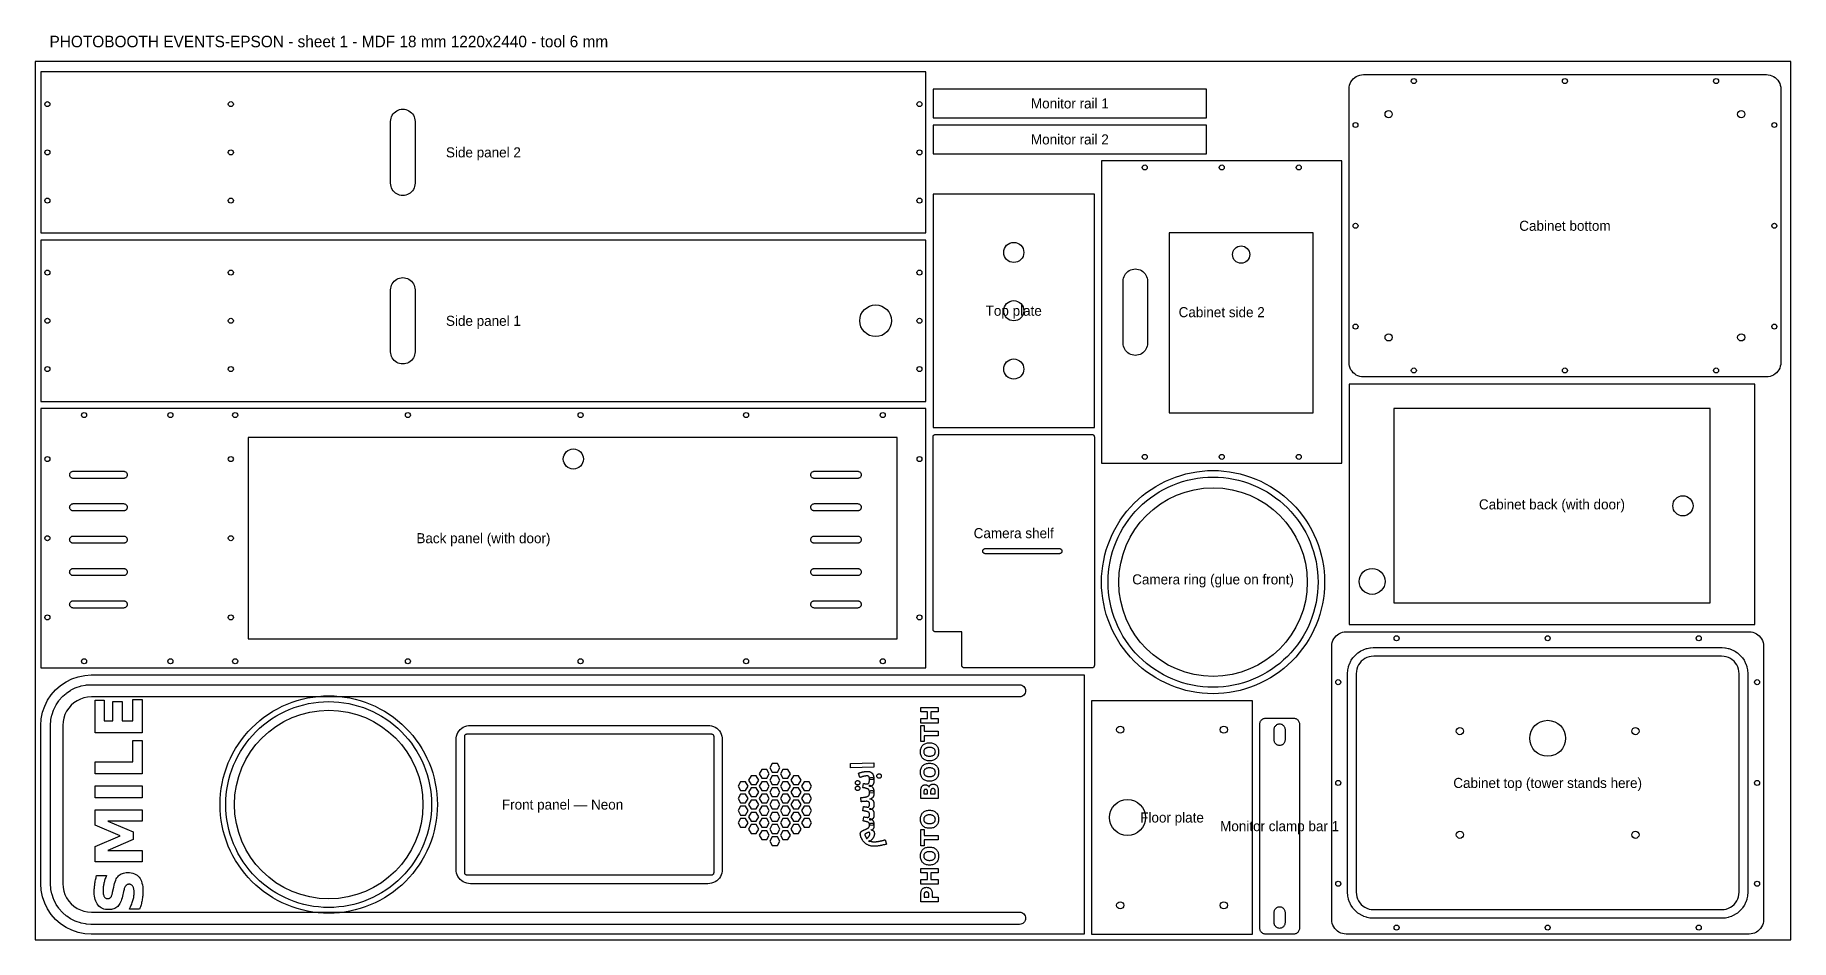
# Model space of a CAD drawing. Header units: millimetres. Extents: x 0 to 2440, y 0 to 1257.
import ezdxf
from ezdxf.enums import TextEntityAlignment as Align

# ---------------------------------------------------------------- set-up
doc = ezdxf.new("R2010")
doc.units = ezdxf.units.MM
for name, color, linetype in [('CUT_DOOR', 6, 'Continuous'), ('CUT_INSIDE', 5, 'Continuous'), ('CUT_OUTSIDE', 1, 'Continuous'), ('DRILL_10', 4, 'Continuous'), ('DRILL_7', 3, 'Continuous'), ('ENGRAVE_V', 2, 'Continuous'), ('LABELS', 7, 'Continuous'), ('POCKET_8', 30, 'Continuous'), ('SHEET', 8, 'Continuous')]:
    doc.layers.add(name, color=color, linetype=linetype)

msp = doc.modelspace()

# ---------------------------------------------------------------- texts
at = {"layer": 'LABELS'}
msp.add_text('PHOTOBOOTH EVENTS-EPSON - sheet 1 - MDF 18 mm 1220x2440 - tool 6 mm', height=16, dxfattribs=at).set_placement((20, 1240))
for s, p in [('Monitor rail 1', (1438, 1162)), ('Side panel 2', (623, 1094)), ('Monitor rail 2', (1438, 1112)), ('Cabinet bottom', (2126, 992)), ('Top plate', (1360, 874)), ('Cabinet side 2', (1649, 872)), ('Side panel 1', (623, 860)), ('Cabinet back (with door)', (2108, 605)), ('Back panel (with door)', (623, 558)), ('Camera shelf', (1360, 565)), ('Camera ring (glue on front)', (1637, 500.803)), ('Cabinet top (tower stands here)', (2102, 218)), ('Front panel — Neon', (733, 188)), ('Floor plate', (1580, 170)), ('Monitor clamp bar 1', (1729.5, 158))]:
    msp.add_text(s, height=14, dxfattribs=at).set_placement(p, align=Align.MIDDLE_CENTER)

# ---------------------------------------------------------------- linework, layer by layer
at = {"layer": 'CUT_DOOR'}
for points in [[(1776, 982), (1576, 982), (1576, 732), (1776, 732)], [(2328, 468), (2328, 738), (1888, 738), (1888, 468)], [(1198, 698), (296, 698), (296, 418), (1198, 418)]]:
    msp.add_lwpolyline(points, close=True, dxfattribs=at)
at = {"layer": 'CUT_INSIDE'}
for points in [[(494, 1137), (494.145, 1139.219), (494.579, 1141.4), (495.294, 1143.506), (496.278, 1145.5), (497.513, 1147.349), (498.979, 1149.021), (500.651, 1150.487), (502.5, 1151.722), (504.494, 1152.706), (506.6, 1153.421), (508.781, 1153.855), (511, 1154), (513.219, 1153.855), (515.4, 1153.421), (517.506, 1152.706), (519.5, 1151.722), (521.349, 1150.487), (523.021, 1149.021), (524.487, 1147.349), (525.722, 1145.5), (526.706, 1143.506), (527.421, 1141.4), (527.855, 1139.219), (528, 1137), (528, 1051), (527.855, 1048.781), (527.421, 1046.6), (526.706, 1044.494), (525.722, 1042.5), (524.487, 1040.651), (523.021, 1038.979), (521.349, 1037.513), (519.5, 1036.278), (517.506, 1035.294), (515.4, 1034.579), (513.219, 1034.145), (511, 1034), (508.781, 1034.145), (506.6, 1034.579), (504.494, 1035.294), (502.5, 1036.278), (500.651, 1037.513), (498.979, 1038.979), (497.513, 1040.651), (496.278, 1042.5), (495.294, 1044.494), (494.579, 1046.6), (494.145, 1048.781), (494, 1051)], [(1512, 915), (1512.145, 917.219), (1512.579, 919.4), (1513.294, 921.506), (1514.278, 923.5), (1515.513, 925.349), (1516.979, 927.021), (1518.651, 928.487), (1520.5, 929.722), (1522.494, 930.706), (1524.6, 931.421), (1526.781, 931.855), (1529, 932), (1531.219, 931.855), (1533.4, 931.421), (1535.506, 930.706), (1537.5, 929.722), (1539.349, 928.487), (1541.021, 927.021), (1542.487, 925.349), (1543.722, 923.5), (1544.706, 921.506), (1545.421, 919.4), (1545.855, 917.219), (1546, 915), (1546, 829), (1545.855, 826.781), (1545.421, 824.6), (1544.706, 822.494), (1543.722, 820.5), (1542.487, 818.651), (1541.021, 816.979), (1539.349, 815.513), (1537.5, 814.278), (1535.506, 813.294), (1533.4, 812.579), (1531.219, 812.145), (1529, 812), (1526.781, 812.145), (1524.6, 812.579), (1522.494, 813.294), (1520.5, 814.278), (1518.651, 815.513), (1516.979, 816.979), (1515.513, 818.651), (1514.278, 820.5), (1513.294, 822.494), (1512.579, 824.6), (1512.145, 826.781), (1512, 829)], [(494, 903), (494.145, 905.219), (494.579, 907.4), (495.294, 909.506), (496.278, 911.5), (497.513, 913.349), (498.979, 915.021), (500.651, 916.487), (502.5, 917.722), (504.494, 918.706), (506.6, 919.421), (508.781, 919.855), (511, 920), (513.219, 919.855), (515.4, 919.421), (517.506, 918.706), (519.5, 917.722), (521.349, 916.487), (523.021, 915.021), (524.487, 913.349), (525.722, 911.5), (526.706, 909.506), (527.421, 907.4), (527.855, 905.219), (528, 903), (528, 817), (527.855, 814.781), (527.421, 812.6), (526.706, 810.494), (525.722, 808.5), (524.487, 806.651), (523.021, 804.979), (521.349, 803.513), (519.5, 802.278), (517.506, 801.294), (515.4, 800.579), (513.219, 800.145), (511, 800), (508.781, 800.145), (506.6, 800.579), (504.494, 801.294), (502.5, 802.278), (500.651, 803.513), (498.979, 804.979), (497.513, 806.651), (496.278, 808.5), (495.294, 810.494), (494.579, 812.6), (494.145, 814.781), (494, 817)], [(53, 641), (52.347, 641.043), (51.706, 641.17), (51.087, 641.381), (50.5, 641.67), (49.956, 642.033), (49.464, 642.464), (49.033, 642.956), (48.67, 643.5), (48.381, 644.087), (48.17, 644.706), (48.043, 645.347), (48, 646), (48.043, 646.653), (48.17, 647.294), (48.381, 647.913), (48.67, 648.5), (49.033, 649.044), (49.464, 649.536), (49.956, 649.967), (50.5, 650.33), (51.087, 650.619), (51.706, 650.83), (52.347, 650.957), (53, 651), (123, 651), (123.653, 650.957), (124.294, 650.83), (124.913, 650.619), (125.5, 650.33), (126.044, 649.967), (126.536, 649.536), (126.967, 649.044), (127.33, 648.5), (127.619, 647.913), (127.83, 647.294), (127.957, 646.653), (128, 646), (127.957, 645.347), (127.83, 644.706), (127.619, 644.087), (127.33, 643.5), (126.967, 642.956), (126.536, 642.464), (126.044, 642.033), (125.5, 641.67), (124.913, 641.381), (124.294, 641.17), (123.653, 641.043), (123, 641)], [(1083, 641), (1082.347, 641.043), (1081.706, 641.17), (1081.087, 641.381), (1080.5, 641.67), (1079.956, 642.033), (1079.464, 642.464), (1079.033, 642.956), (1078.67, 643.5), (1078.381, 644.087), (1078.17, 644.706), (1078.043, 645.347), (1078, 646), (1078.043, 646.653), (1078.17, 647.294), (1078.381, 647.913), (1078.67, 648.5), (1079.033, 649.044), (1079.464, 649.536), (1079.956, 649.967), (1080.5, 650.33), (1081.087, 650.619), (1081.706, 650.83), (1082.347, 650.957), (1083, 651), (1143, 651), (1143.653, 650.957), (1144.294, 650.83), (1144.913, 650.619), (1145.5, 650.33), (1146.044, 649.967), (1146.536, 649.536), (1146.967, 649.044), (1147.33, 648.5), (1147.619, 647.913), (1147.83, 647.294), (1147.957, 646.653), (1148, 646), (1147.957, 645.347), (1147.83, 644.706), (1147.619, 644.087), (1147.33, 643.5), (1146.967, 642.956), (1146.536, 642.464), (1146.044, 642.033), (1145.5, 641.67), (1144.913, 641.381), (1144.294, 641.17), (1143.653, 641.043), (1143, 641)], [(53, 596), (52.347, 596.043), (51.706, 596.17), (51.087, 596.381), (50.5, 596.67), (49.956, 597.033), (49.464, 597.464), (49.033, 597.956), (48.67, 598.5), (48.381, 599.087), (48.17, 599.706), (48.043, 600.347), (48, 601), (48.043, 601.653), (48.17, 602.294), (48.381, 602.913), (48.67, 603.5), (49.033, 604.044), (49.464, 604.536), (49.956, 604.967), (50.5, 605.33), (51.087, 605.619), (51.706, 605.83), (52.347, 605.957), (53, 606), (123, 606), (123.653, 605.957), (124.294, 605.83), (124.913, 605.619), (125.5, 605.33), (126.044, 604.967), (126.536, 604.536), (126.967, 604.044), (127.33, 603.5), (127.619, 602.913), (127.83, 602.294), (127.957, 601.653), (128, 601), (127.957, 600.347), (127.83, 599.706), (127.619, 599.087), (127.33, 598.5), (126.967, 597.956), (126.536, 597.464), (126.044, 597.033), (125.5, 596.67), (124.913, 596.381), (124.294, 596.17), (123.653, 596.043), (123, 596)], [(1083, 596), (1082.347, 596.043), (1081.706, 596.17), (1081.087, 596.381), (1080.5, 596.67), (1079.956, 597.033), (1079.464, 597.464), (1079.033, 597.956), (1078.67, 598.5), (1078.381, 599.087), (1078.17, 599.706), (1078.043, 600.347), (1078, 601), (1078.043, 601.653), (1078.17, 602.294), (1078.381, 602.913), (1078.67, 603.5), (1079.033, 604.044), (1079.464, 604.536), (1079.956, 604.967), (1080.5, 605.33), (1081.087, 605.619), (1081.706, 605.83), (1082.347, 605.957), (1083, 606), (1143, 606), (1143.653, 605.957), (1144.294, 605.83), (1144.913, 605.619), (1145.5, 605.33), (1146.044, 604.967), (1146.536, 604.536), (1146.967, 604.044), (1147.33, 603.5), (1147.619, 602.913), (1147.83, 602.294), (1147.957, 601.653), (1148, 601), (1147.957, 600.347), (1147.83, 599.706), (1147.619, 599.087), (1147.33, 598.5), (1146.967, 597.956), (1146.536, 597.464), (1146.044, 597.033), (1145.5, 596.67), (1144.913, 596.381), (1144.294, 596.17), (1143.653, 596.043), (1143, 596)], [(53, 551), (52.347, 551.043), (51.706, 551.17), (51.087, 551.381), (50.5, 551.67), (49.956, 552.033), (49.464, 552.464), (49.033, 552.956), (48.67, 553.5), (48.381, 554.087), (48.17, 554.706), (48.043, 555.347), (48, 556), (48.043, 556.653), (48.17, 557.294), (48.381, 557.913), (48.67, 558.5), (49.033, 559.044), (49.464, 559.536), (49.956, 559.967), (50.5, 560.33), (51.087, 560.619), (51.706, 560.83), (52.347, 560.957), (53, 561), (123, 561), (123.653, 560.957), (124.294, 560.83), (124.913, 560.619), (125.5, 560.33), (126.044, 559.967), (126.536, 559.536), (126.967, 559.044), (127.33, 558.5), (127.619, 557.913), (127.83, 557.294), (127.957, 556.653), (128, 556), (127.957, 555.347), (127.83, 554.706), (127.619, 554.087), (127.33, 553.5), (126.967, 552.956), (126.536, 552.464), (126.044, 552.033), (125.5, 551.67), (124.913, 551.381), (124.294, 551.17), (123.653, 551.043), (123, 551)], [(1083, 551), (1082.347, 551.043), (1081.706, 551.17), (1081.087, 551.381), (1080.5, 551.67), (1079.956, 552.033), (1079.464, 552.464), (1079.033, 552.956), (1078.67, 553.5), (1078.381, 554.087), (1078.17, 554.706), (1078.043, 555.347), (1078, 556), (1078.043, 556.653), (1078.17, 557.294), (1078.381, 557.913), (1078.67, 558.5), (1079.033, 559.044), (1079.464, 559.536), (1079.956, 559.967), (1080.5, 560.33), (1081.087, 560.619), (1081.706, 560.83), (1082.347, 560.957), (1083, 561), (1143, 561), (1143.653, 560.957), (1144.294, 560.83), (1144.913, 560.619), (1145.5, 560.33), (1146.044, 559.967), (1146.536, 559.536), (1146.967, 559.044), (1147.33, 558.5), (1147.619, 557.913), (1147.83, 557.294), (1147.957, 556.653), (1148, 556), (1147.957, 555.347), (1147.83, 554.706), (1147.619, 554.087), (1147.33, 553.5), (1146.967, 552.956), (1146.536, 552.464), (1146.044, 552.033), (1145.5, 551.67), (1144.913, 551.381), (1144.294, 551.17), (1143.653, 551.043), (1143, 551)], [(1320.5, 536.5), (1320.043, 536.53), (1319.594, 536.619), (1319.161, 536.766), (1318.75, 536.969), (1318.369, 537.223), (1318.025, 537.525), (1317.723, 537.869), (1317.469, 538.25), (1317.266, 538.661), (1317.119, 539.094), (1317.03, 539.543), (1317, 540), (1317.03, 540.457), (1317.119, 540.906), (1317.266, 541.339), (1317.469, 541.75), (1317.723, 542.131), (1318.025, 542.475), (1318.369, 542.777), (1318.75, 543.031), (1319.161, 543.234), (1319.594, 543.381), (1320.043, 543.47), (1320.5, 543.5), (1423.5, 543.5), (1423.957, 543.47), (1424.406, 543.381), (1424.839, 543.234), (1425.25, 543.031), (1425.631, 542.777), (1425.975, 542.475), (1426.277, 542.131), (1426.531, 541.75), (1426.734, 541.339), (1426.881, 540.906), (1426.97, 540.457), (1427, 540), (1426.97, 539.543), (1426.881, 539.094), (1426.734, 538.661), (1426.531, 538.25), (1426.277, 537.869), (1425.975, 537.525), (1425.631, 537.223), (1425.25, 536.969), (1424.839, 536.766), (1424.406, 536.619), (1423.957, 536.53), (1423.5, 536.5)], [(53, 506), (52.347, 506.043), (51.706, 506.17), (51.087, 506.381), (50.5, 506.67), (49.956, 507.033), (49.464, 507.464), (49.033, 507.956), (48.67, 508.5), (48.381, 509.087), (48.17, 509.706), (48.043, 510.347), (48, 511), (48.043, 511.653), (48.17, 512.294), (48.381, 512.913), (48.67, 513.5), (49.033, 514.044), (49.464, 514.536), (49.956, 514.967), (50.5, 515.33), (51.087, 515.619), (51.706, 515.83), (52.347, 515.957), (53, 516), (123, 516), (123.653, 515.957), (124.294, 515.83), (124.913, 515.619), (125.5, 515.33), (126.044, 514.967), (126.536, 514.536), (126.967, 514.044), (127.33, 513.5), (127.619, 512.913), (127.83, 512.294), (127.957, 511.653), (128, 511), (127.957, 510.347), (127.83, 509.706), (127.619, 509.087), (127.33, 508.5), (126.967, 507.956), (126.536, 507.464), (126.044, 507.033), (125.5, 506.67), (124.913, 506.381), (124.294, 506.17), (123.653, 506.043), (123, 506)], [(1083, 506), (1082.347, 506.043), (1081.706, 506.17), (1081.087, 506.381), (1080.5, 506.67), (1079.956, 507.033), (1079.464, 507.464), (1079.033, 507.956), (1078.67, 508.5), (1078.381, 509.087), (1078.17, 509.706), (1078.043, 510.347), (1078, 511), (1078.043, 511.653), (1078.17, 512.294), (1078.381, 512.913), (1078.67, 513.5), (1079.033, 514.044), (1079.464, 514.536), (1079.956, 514.967), (1080.5, 515.33), (1081.087, 515.619), (1081.706, 515.83), (1082.347, 515.957), (1083, 516), (1143, 516), (1143.653, 515.957), (1144.294, 515.83), (1144.913, 515.619), (1145.5, 515.33), (1146.044, 514.967), (1146.536, 514.536), (1146.967, 514.044), (1147.33, 513.5), (1147.619, 512.913), (1147.83, 512.294), (1147.957, 511.653), (1148, 511), (1147.957, 510.347), (1147.83, 509.706), (1147.619, 509.087), (1147.33, 508.5), (1146.967, 507.956), (1146.536, 507.464), (1146.044, 507.033), (1145.5, 506.67), (1144.913, 506.381), (1144.294, 506.17), (1143.653, 506.043), (1143, 506)], [(53, 461), (52.347, 461.043), (51.706, 461.17), (51.087, 461.381), (50.5, 461.67), (49.956, 462.033), (49.464, 462.464), (49.033, 462.956), (48.67, 463.5), (48.381, 464.087), (48.17, 464.706), (48.043, 465.347), (48, 466), (48.043, 466.653), (48.17, 467.294), (48.381, 467.913), (48.67, 468.5), (49.033, 469.044), (49.464, 469.536), (49.956, 469.967), (50.5, 470.33), (51.087, 470.619), (51.706, 470.83), (52.347, 470.957), (53, 471), (123, 471), (123.653, 470.957), (124.294, 470.83), (124.913, 470.619), (125.5, 470.33), (126.044, 469.967), (126.536, 469.536), (126.967, 469.044), (127.33, 468.5), (127.619, 467.913), (127.83, 467.294), (127.957, 466.653), (128, 466), (127.957, 465.347), (127.83, 464.706), (127.619, 464.087), (127.33, 463.5), (126.967, 462.956), (126.536, 462.464), (126.044, 462.033), (125.5, 461.67), (124.913, 461.381), (124.294, 461.17), (123.653, 461.043), (123, 461)], [(1083, 461), (1082.347, 461.043), (1081.706, 461.17), (1081.087, 461.381), (1080.5, 461.67), (1079.956, 462.033), (1079.464, 462.464), (1079.033, 462.956), (1078.67, 463.5), (1078.381, 464.087), (1078.17, 464.706), (1078.043, 465.347), (1078, 466), (1078.043, 466.653), (1078.17, 467.294), (1078.381, 467.913), (1078.67, 468.5), (1079.033, 469.044), (1079.464, 469.536), (1079.956, 469.967), (1080.5, 470.33), (1081.087, 470.619), (1081.706, 470.83), (1082.347, 470.957), (1083, 471), (1143, 471), (1143.653, 470.957), (1144.294, 470.83), (1144.913, 470.619), (1145.5, 470.33), (1146.044, 469.967), (1146.536, 469.536), (1146.967, 469.044), (1147.33, 468.5), (1147.619, 467.913), (1147.83, 467.294), (1147.957, 466.653), (1148, 466), (1147.957, 465.347), (1147.83, 464.706), (1147.619, 464.087), (1147.33, 463.5), (1146.967, 462.956), (1146.536, 462.464), (1146.044, 462.033), (1145.5, 461.67), (1144.913, 461.381), (1144.294, 461.17), (1143.653, 461.043), (1143, 461)], [(83.335, 287.635), (83.335, 333.039), (96.051, 333.039), (96.051, 304.459), (108.2, 304.459), (108.2, 331.334), (120.916, 331.334), (120.916, 304.459), (135.861, 304.459), (135.861, 334), (148.578, 334), (148.578, 287.635)], [(1722, 292.5), (1722.064, 293.479), (1722.256, 294.441), (1722.571, 295.37), (1723.005, 296.25), (1723.55, 297.066), (1724.197, 297.803), (1724.934, 298.45), (1725.75, 298.995), (1726.63, 299.429), (1727.559, 299.744), (1728.521, 299.936), (1729.5, 300), (1730.479, 299.936), (1731.441, 299.744), (1732.37, 299.429), (1733.25, 298.995), (1734.066, 298.45), (1734.803, 297.803), (1735.45, 297.066), (1735.995, 296.25), (1736.429, 295.37), (1736.744, 294.441), (1736.936, 293.479), (1737, 292.5), (1737, 277.5), (1736.936, 276.521), (1736.744, 275.559), (1736.429, 274.63), (1735.995, 273.75), (1735.45, 272.934), (1734.803, 272.197), (1734.066, 271.55), (1733.25, 271.005), (1732.37, 270.571), (1731.441, 270.256), (1730.479, 270.064), (1729.5, 270), (1728.521, 270.064), (1727.559, 270.256), (1726.63, 270.571), (1725.75, 271.005), (1724.934, 271.55), (1724.197, 272.197), (1723.55, 272.934), (1723.005, 273.75), (1722.571, 274.63), (1722.256, 275.559), (1722.064, 276.521), (1722, 277.5)], [(83.335, 230.607), (83.335, 247.431), (135.861, 247.431), (135.861, 276.972), (148.578, 276.972), (148.578, 230.607)], [(940, 286), (940.392, 285.974), (940.776, 285.898), (941.148, 285.772), (941.5, 285.598), (941.826, 285.38), (942.121, 285.121), (942.38, 284.826), (942.598, 284.5), (942.772, 284.148), (942.898, 283.776), (942.974, 283.392), (943, 283), (943, 93), (942.974, 92.608), (942.898, 92.224), (942.772, 91.852), (942.598, 91.5), (942.38, 91.174), (942.121, 90.879), (941.826, 90.62), (941.5, 90.402), (941.148, 90.228), (940.776, 90.102), (940.392, 90.026), (940, 90), (600, 90), (599.608, 90.026), (599.224, 90.102), (598.852, 90.228), (598.5, 90.402), (598.174, 90.62), (597.879, 90.879), (597.62, 91.174), (597.402, 91.5), (597.228, 91.852), (597.102, 92.224), (597.026, 92.608), (597, 93), (597, 283), (597.026, 283.392), (597.102, 283.776), (597.228, 284.148), (597.402, 284.5), (597.62, 284.826), (597.879, 285.121), (598.174, 285.38), (598.5, 285.598), (598.852, 285.772), (599.224, 285.898), (599.608, 285.974), (600, 286)], [(1024.5, 245.062), (1021, 239), (1024.5, 232.938), (1031.5, 232.938), (1035, 239), (1031.5, 245.062)], [(995.1, 228.062), (991.6, 222), (995.1, 215.938), (1002.1, 215.938), (1005.6, 222), (1002.1, 228.062)], [(1009.8, 236.562), (1006.3, 230.5), (1009.8, 224.438), (1016.8, 224.438), (1020.3, 230.5), (1016.8, 236.562)], [(1024.5, 228.062), (1021, 222), (1024.5, 215.938), (1031.5, 215.938), (1035, 222), (1031.5, 228.062)], [(1039.2, 236.562), (1035.7, 230.5), (1039.2, 224.438), (1046.2, 224.438), (1049.7, 230.5), (1046.2, 236.562)], [(1053.9, 228.062), (1050.4, 222), (1053.9, 215.938), (1060.9, 215.938), (1064.4, 222), (1060.9, 228.062)], [(83.335, 197.308), (83.335, 214.132), (148.578, 214.132), (148.578, 197.308)], [(980.4, 219.562), (976.9, 213.5), (980.4, 207.438), (987.4, 207.438), (990.9, 213.5), (987.4, 219.562)], [(980.4, 202.562), (976.9, 196.5), (980.4, 190.438), (987.4, 190.438), (990.9, 196.5), (987.4, 202.562)], [(995.1, 211.062), (991.6, 205), (995.1, 198.938), (1002.1, 198.938), (1005.6, 205), (1002.1, 211.062)], [(1009.8, 219.562), (1006.3, 213.5), (1009.8, 207.438), (1016.8, 207.438), (1020.3, 213.5), (1016.8, 219.562)], [(1009.8, 202.562), (1006.3, 196.5), (1009.8, 190.438), (1016.8, 190.438), (1020.3, 196.5), (1016.8, 202.562)], [(1024.5, 211.062), (1021, 205), (1024.5, 198.938), (1031.5, 198.938), (1035, 205), (1031.5, 211.062)], [(1039.2, 219.562), (1035.7, 213.5), (1039.2, 207.438), (1046.2, 207.438), (1049.7, 213.5), (1046.2, 219.562)], [(1039.2, 202.562), (1035.7, 196.5), (1039.2, 190.438), (1046.2, 190.438), (1049.7, 196.5), (1046.2, 202.562)], [(1053.9, 211.062), (1050.4, 205), (1053.9, 198.938), (1060.9, 198.938), (1064.4, 205), (1060.9, 211.062)], [(1068.6, 219.562), (1065.1, 213.5), (1068.6, 207.438), (1075.6, 207.438), (1079.1, 213.5), (1075.6, 219.562)], [(1068.6, 202.562), (1065.1, 196.5), (1068.6, 190.438), (1075.6, 190.438), (1079.1, 196.5), (1075.6, 202.562)], [(83.335, 108.248), (83.335, 129.661), (118.251, 144.519), (83.335, 159.464), (83.335, 180.833), (148.578, 180.833), (148.578, 164.927), (100.858, 164.927), (136.036, 149.894), (136.036, 139.231), (100.858, 124.199), (148.578, 124.199), (148.578, 108.248)], [(980.4, 185.562), (976.9, 179.5), (980.4, 173.438), (987.4, 173.438), (990.9, 179.5), (987.4, 185.562)], [(995.1, 194.062), (991.6, 188), (995.1, 181.938), (1002.1, 181.938), (1005.6, 188), (1002.1, 194.062)], [(995.1, 177.062), (991.6, 171), (995.1, 164.938), (1002.1, 164.938), (1005.6, 171), (1002.1, 177.062)], [(1009.8, 185.562), (1006.3, 179.5), (1009.8, 173.438), (1016.8, 173.438), (1020.3, 179.5), (1016.8, 185.562)], [(1024.5, 194.062), (1021, 188), (1024.5, 181.938), (1031.5, 181.938), (1035, 188), (1031.5, 194.062)], [(1024.5, 177.062), (1021, 171), (1024.5, 164.938), (1031.5, 164.938), (1035, 171), (1031.5, 177.062)], [(1039.2, 185.562), (1035.7, 179.5), (1039.2, 173.438), (1046.2, 173.438), (1049.7, 179.5), (1046.2, 185.562)], [(1053.9, 194.062), (1050.4, 188), (1053.9, 181.938), (1060.9, 181.938), (1064.4, 188), (1060.9, 194.062)], [(1053.9, 177.062), (1050.4, 171), (1053.9, 164.938), (1060.9, 164.938), (1064.4, 171), (1060.9, 177.062)], [(1068.6, 185.562), (1065.1, 179.5), (1068.6, 173.438), (1075.6, 173.438), (1079.1, 179.5), (1075.6, 185.562)], [(980.4, 168.562), (976.9, 162.5), (980.4, 156.438), (987.4, 156.438), (990.9, 162.5), (987.4, 168.562)], [(995.1, 160.062), (991.6, 154), (995.1, 147.938), (1002.1, 147.938), (1005.6, 154), (1002.1, 160.062)], [(1009.8, 168.562), (1006.3, 162.5), (1009.8, 156.438), (1016.8, 156.438), (1020.3, 162.5), (1016.8, 168.562)], [(1009.8, 151.562), (1006.3, 145.5), (1009.8, 139.438), (1016.8, 139.438), (1020.3, 145.5), (1016.8, 151.562)], [(1024.5, 160.062), (1021, 154), (1024.5, 147.938), (1031.5, 147.938), (1035, 154), (1031.5, 160.062)], [(1039.2, 168.562), (1035.7, 162.5), (1039.2, 156.438), (1046.2, 156.438), (1049.7, 162.5), (1046.2, 168.562)], [(1039.2, 151.562), (1035.7, 145.5), (1039.2, 139.438), (1046.2, 139.438), (1049.7, 145.5), (1046.2, 151.562)], [(1053.9, 160.062), (1050.4, 154), (1053.9, 147.938), (1060.9, 147.938), (1064.4, 154), (1060.9, 160.062)], [(1068.6, 168.562), (1065.1, 162.5), (1068.6, 156.438), (1075.6, 156.438), (1079.1, 162.5), (1075.6, 168.562)], [(1024.5, 143.062), (1021, 137), (1024.5, 130.938), (1031.5, 130.938), (1035, 137), (1031.5, 143.062)], [(85.389, 89.195), (99.198, 89.195), (98.615, 87.856), (98.07, 86.524), (97.561, 85.201), (97.089, 83.886), (96.654, 82.579), (96.256, 81.28), (95.895, 79.99), (95.57, 78.708), (95.284, 77.438), (95.035, 76.187), (94.825, 74.953), (94.653, 73.737), (94.519, 72.538), (94.423, 71.358), (94.366, 70.195), (94.347, 69.05), (94.373, 67.592), (94.451, 66.231), (94.58, 64.97), (94.762, 63.806), (94.996, 62.741), (95.281, 61.774), (95.618, 60.905), (96.007, 60.135), (96.451, 59.459), (96.952, 58.873), (97.511, 58.378), (98.127, 57.972), (98.8, 57.657), (99.531, 57.431), (100.319, 57.296), (101.164, 57.251), (101.801, 57.282), (102.403, 57.373), (102.968, 57.525), (103.496, 57.737), (103.989, 58.011), (104.446, 58.345), (104.866, 58.74), (105.25, 59.196), (105.609, 59.731), (105.956, 60.366), (106.289, 61.1), (106.61, 61.932), (106.918, 62.864), (107.212, 63.895), (107.494, 65.025), (107.763, 66.253), (109.205, 73.42), (109.786, 76.042), (110.439, 78.467), (111.163, 80.696), (111.958, 82.728), (112.824, 84.563), (113.76, 86.202), (114.768, 87.644), (115.847, 88.89), (117.02, 89.965), (118.311, 90.897), (119.719, 91.686), (121.244, 92.331), (122.887, 92.833), (124.647, 93.191), (126.525, 93.406), (128.52, 93.478), (131.132, 93.378), (133.571, 93.078), (135.838, 92.578), (137.932, 91.878), (139.853, 90.977), (141.601, 89.877), (143.177, 88.576), (144.579, 87.076), (145.814, 85.37), (146.883, 83.453), (147.788, 81.325), (148.529, 78.986), (149.105, 76.436), (149.516, 73.675), (149.763, 70.703), (149.845, 67.521), (149.827, 65.968), (149.772, 64.415), (149.679, 62.86), (149.55, 61.304), (149.384, 59.747), (149.182, 58.188), (148.942, 56.628), (148.665, 55.066), (148.353, 53.504), (148.004, 51.942), (147.621, 50.379), (147.201, 48.817), (146.747, 47.255), (146.256, 45.693), (145.731, 44.13), (145.169, 42.568), (130.967, 42.568), (131.772, 44.124), (132.525, 45.667), (133.228, 47.196), (133.879, 48.713), (134.478, 50.217), (135.027, 51.708), (135.524, 53.186), (135.971, 54.651), (136.365, 56.103), (136.707, 57.542), (136.996, 58.968), (137.232, 60.381), (137.417, 61.781), (137.548, 63.168), (137.627, 64.542), (137.653, 65.904), (137.624, 67.24), (137.538, 68.496), (137.395, 69.671), (137.194, 70.765), (136.936, 71.779), (136.621, 72.713), (136.248, 73.565), (135.818, 74.338), (135.334, 75.024), (134.802, 75.619), (134.22, 76.122), (133.589, 76.534), (132.909, 76.854), (132.18, 77.082), (131.401, 77.22), (130.574, 77.265), (129.831, 77.234), (129.132, 77.141), (128.476, 76.986), (127.864, 76.768), (127.296, 76.489), (126.772, 76.147), (126.291, 75.743), (125.854, 75.277), (125.445, 74.718), (125.046, 74.036), (124.658, 73.23), (124.281, 72.3), (123.915, 71.247), (123.56, 70.07), (123.216, 68.77), (122.883, 67.346), (121.441, 60.834), (120.877, 58.47), (120.236, 56.269), (119.517, 54.233), (118.72, 52.362), (117.846, 50.656), (116.893, 49.113), (115.863, 47.736), (114.755, 46.523), (113.558, 45.463), (112.261, 44.544), (110.865, 43.767), (109.369, 43.131), (107.773, 42.636), (106.077, 42.283), (104.282, 42.071), (102.388, 42), (100.022, 42.098), (97.796, 42.393), (95.712, 42.885), (93.768, 43.573), (91.965, 44.458), (90.302, 45.54), (88.78, 46.818), (87.399, 48.293), (86.17, 49.952), (85.104, 51.783), (84.203, 53.787), (83.466, 55.962), (82.892, 58.309), (82.482, 60.829), (82.237, 63.521), (82.155, 66.384), (82.167, 67.733), (82.205, 69.091), (82.268, 70.459), (82.357, 71.836), (82.471, 73.223), (82.609, 74.619), (82.774, 76.025), (82.963, 77.44), (83.178, 78.867), (83.418, 80.305), (83.683, 81.756), (83.974, 83.22), (84.29, 84.695), (84.631, 86.183), (84.997, 87.683)], [(1722, 38.5), (1722.064, 39.479), (1722.256, 40.441), (1722.571, 41.37), (1723.005, 42.25), (1723.55, 43.066), (1724.197, 43.803), (1724.934, 44.45), (1725.75, 44.995), (1726.63, 45.429), (1727.559, 45.744), (1728.521, 45.936), (1729.5, 46), (1730.479, 45.936), (1731.441, 45.744), (1732.37, 45.429), (1733.25, 44.995), (1734.066, 44.45), (1734.803, 43.803), (1735.45, 43.066), (1735.995, 42.25), (1736.429, 41.37), (1736.744, 40.441), (1736.936, 39.479), (1737, 38.5), (1737, 23.5), (1736.936, 22.521), (1736.744, 21.559), (1736.429, 20.63), (1735.995, 19.75), (1735.45, 18.934), (1734.803, 18.197), (1734.066, 17.55), (1733.25, 17.005), (1732.37, 16.571), (1731.441, 16.256), (1730.479, 16.064), (1729.5, 16), (1728.521, 16.064), (1727.559, 16.256), (1726.63, 16.571), (1725.75, 17.005), (1724.934, 17.55), (1724.197, 18.197), (1723.55, 18.934), (1723.005, 19.75), (1722.571, 20.63), (1722.256, 21.559), (1722.064, 22.521), (1722, 23.5)]]:
    msp.add_lwpolyline(points, close=True, dxfattribs=at)
for centre, radius in [((1360, 955), 14), ((1676, 952), 12), ((1168, 860), 22), ((1360, 874), 14), ((1360, 793), 14), ((748, 668), 14), ((1637, 497), 131), ((2290, 603), 14), ((1858, 498), 18), ((408, 188), 131), ((2102, 280), 25), ((1518, 170), 25)]:
    msp.add_circle(centre, radius, dxfattribs=at)
at = {"layer": 'CUT_OUTSIDE'}
for points in [[(1238, 1206), (8, 1206), (8, 982), (1238, 982)], [(2426, 802), (2425.829, 799.389), (2425.319, 796.824), (2424.478, 794.346), (2423.321, 792), (2421.867, 789.825), (2420.142, 787.858), (2418.175, 786.133), (2416, 784.679), (2413.654, 783.522), (2411.176, 782.681), (2408.611, 782.171), (2406, 782), (1846, 782), (1843.389, 782.171), (1840.824, 782.681), (1838.346, 783.522), (1836, 784.679), (1833.825, 786.133), (1831.858, 787.858), (1830.133, 789.825), (1828.679, 792), (1827.522, 794.346), (1826.681, 796.824), (1826.171, 799.389), (1826, 802), (1826, 1182), (1826.171, 1184.611), (1826.681, 1187.176), (1827.522, 1189.654), (1828.679, 1192), (1830.133, 1194.175), (1831.858, 1196.142), (1833.825, 1197.867), (1836, 1199.321), (1838.346, 1200.478), (1840.824, 1201.319), (1843.389, 1201.829), (1846, 1202), (2406, 1202), (2408.611, 1201.829), (2411.176, 1201.319), (2413.654, 1200.478), (2416, 1199.321), (2418.175, 1197.867), (2420.142, 1196.142), (2421.867, 1194.175), (2423.321, 1192), (2424.478, 1189.654), (2425.319, 1187.176), (2425.829, 1184.611), (2426, 1182)], [(1628, 1142), (1628, 1182), (1248, 1182), (1248, 1142)], [(1628, 1092), (1628, 1132), (1248, 1132), (1248, 1092)], [(1816, 1082), (1482, 1082), (1482, 662), (1816, 662)], [(1472, 1036), (1248, 1036), (1248, 712), (1472, 712)], [(1238, 972), (8, 972), (8, 748), (1238, 748)], [(2390, 438), (2390, 772), (1826, 772), (1826, 438)], [(1238, 738), (8, 738), (8, 378), (1238, 378)], [(1287.997, 427.997), (1287.926, 428), (1251, 428), (1250.706, 428.014), (1250.415, 428.058), (1250.129, 428.129), (1249.852, 428.228), (1249.586, 428.354), (1249.333, 428.506), (1249.097, 428.681), (1248.879, 428.879), (1248.681, 429.097), (1248.506, 429.333), (1248.354, 429.586), (1248.228, 429.852), (1248.129, 430.129), (1248.058, 430.415), (1248.014, 430.706), (1248, 431), (1248, 699), (1248.014, 699.294), (1248.058, 699.585), (1248.129, 699.871), (1248.228, 700.148), (1248.354, 700.414), (1248.506, 700.667), (1248.681, 700.903), (1248.879, 701.121), (1249.097, 701.319), (1249.333, 701.494), (1249.586, 701.646), (1249.852, 701.772), (1250.129, 701.871), (1250.415, 701.942), (1250.706, 701.986), (1251, 702), (1469, 702), (1469.294, 701.986), (1469.585, 701.942), (1469.871, 701.871), (1470.148, 701.772), (1470.414, 701.646), (1470.667, 701.494), (1470.903, 701.319), (1471.121, 701.121), (1471.319, 700.903), (1471.494, 700.667), (1471.646, 700.414), (1471.772, 700.148), (1471.871, 699.871), (1471.942, 699.585), (1471.986, 699.294), (1472, 699), (1472, 381), (1471.986, 380.706), (1471.942, 380.415), (1471.871, 380.129), (1471.772, 379.852), (1471.646, 379.586), (1471.494, 379.333), (1471.319, 379.097), (1471.121, 378.879), (1470.903, 378.681), (1470.667, 378.506), (1470.414, 378.354), (1470.148, 378.228), (1469.871, 378.129), (1469.585, 378.058), (1469.294, 378.014), (1469, 378), (1291, 378), (1290.706, 378.014), (1290.415, 378.058), (1290.129, 378.129), (1289.852, 378.228), (1289.586, 378.354), (1289.333, 378.506), (1289.097, 378.681), (1288.879, 378.879), (1288.681, 379.097), (1288.506, 379.333), (1288.354, 379.586), (1288.228, 379.852), (1288.129, 380.129), (1288.058, 380.415), (1288.014, 380.706), (1288, 381), (1288, 427.926)], [(1792, 497), (1791.813, 489.395), (1791.254, 481.807), (1790.322, 474.257), (1789.022, 466.761), (1787.355, 459.338), (1785.326, 452.006), (1782.939, 444.782), (1780.201, 437.684), (1777.118, 430.729), (1773.698, 423.934), (1769.948, 417.314), (1765.878, 410.887), (1761.497, 404.667), (1756.817, 398.669), (1751.847, 392.908), (1746.602, 387.398), (1741.092, 382.153), (1735.331, 377.183), (1729.333, 372.503), (1723.113, 368.122), (1716.686, 364.052), (1710.066, 360.302), (1703.271, 356.882), (1696.316, 353.799), (1689.218, 351.061), (1681.994, 348.674), (1674.662, 346.645), (1667.239, 344.978), (1659.743, 343.678), (1652.193, 342.746), (1644.605, 342.187), (1637, 342), (1629.395, 342.187), (1621.807, 342.746), (1614.257, 343.678), (1606.761, 344.978), (1599.338, 346.645), (1592.006, 348.674), (1584.782, 351.061), (1577.684, 353.799), (1570.729, 356.882), (1563.934, 360.302), (1557.314, 364.052), (1550.887, 368.122), (1544.667, 372.503), (1538.669, 377.183), (1532.908, 382.153), (1527.398, 387.398), (1522.153, 392.908), (1517.183, 398.669), (1512.503, 404.667), (1508.122, 410.887), (1504.052, 417.314), (1500.302, 423.934), (1496.882, 430.729), (1493.799, 437.684), (1491.061, 444.782), (1488.674, 452.006), (1486.645, 459.338), (1484.978, 466.761), (1483.678, 474.257), (1482.746, 481.807), (1482.187, 489.395), (1482, 497), (1482.187, 504.605), (1482.746, 512.193), (1483.678, 519.743), (1484.978, 527.239), (1486.645, 534.662), (1488.674, 541.994), (1491.061, 549.218), (1493.799, 556.316), (1496.882, 563.271), (1500.302, 570.066), (1504.052, 576.686), (1508.122, 583.113), (1512.503, 589.333), (1517.183, 595.331), (1522.153, 601.092), (1527.398, 606.602), (1532.908, 611.847), (1538.669, 616.817), (1544.667, 621.497), (1550.887, 625.878), (1557.314, 629.948), (1563.934, 633.698), (1570.729, 637.118), (1577.684, 640.201), (1584.782, 642.939), (1592.006, 645.326), (1599.338, 647.355), (1606.761, 649.022), (1614.257, 650.322), (1621.807, 651.254), (1629.395, 651.813), (1637, 652), (1644.605, 651.813), (1652.193, 651.254), (1659.743, 650.322), (1667.239, 649.022), (1674.662, 647.355), (1681.994, 645.326), (1689.218, 642.939), (1696.316, 640.201), (1703.271, 637.118), (1710.066, 633.698), (1716.686, 629.948), (1723.113, 625.878), (1729.333, 621.497), (1735.331, 616.817), (1741.092, 611.847), (1746.602, 606.602), (1751.847, 601.092), (1756.817, 595.331), (1761.497, 589.333), (1765.878, 583.113), (1769.948, 576.686), (1773.698, 570.066), (1777.118, 563.271), (1780.201, 556.316), (1782.939, 549.218), (1785.326, 541.994), (1787.355, 534.662), (1789.022, 527.239), (1790.322, 519.743), (1791.254, 512.193), (1791.813, 504.605)], [(2402, 28), (2401.829, 25.389), (2401.319, 22.824), (2400.478, 20.346), (2399.321, 18), (2397.867, 15.825), (2396.142, 13.858), (2394.175, 12.133), (2392, 10.679), (2389.654, 9.522), (2387.176, 8.681), (2384.611, 8.171), (2382, 8), (1822, 8), (1819.389, 8.171), (1816.824, 8.681), (1814.346, 9.522), (1812, 10.679), (1809.825, 12.133), (1807.858, 13.858), (1806.133, 15.825), (1804.679, 18), (1803.522, 20.346), (1802.681, 22.824), (1802.171, 25.389), (1802, 28), (1802, 408), (1802.171, 410.611), (1802.681, 413.176), (1803.522, 415.654), (1804.679, 418), (1806.133, 420.175), (1807.858, 422.142), (1809.825, 423.867), (1812, 425.321), (1814.346, 426.478), (1816.824, 427.319), (1819.389, 427.829), (1822, 428), (2382, 428), (2384.611, 427.829), (2387.176, 427.319), (2389.654, 426.478), (2392, 425.321), (2394.175, 423.867), (2396.142, 422.142), (2397.867, 420.175), (2399.321, 418), (2400.478, 415.654), (2401.319, 413.176), (2401.829, 410.611), (2402, 408)], [(1458, 368), (1458, 8), (198, 8), (128, 8), (78, 8), (68.863, 8.599), (59.883, 10.385), (51.212, 13.328), (43, 17.378), (35.387, 22.465), (28.503, 28.503), (22.465, 35.387), (17.378, 43), (13.328, 51.212), (10.385, 59.883), (8.599, 68.863), (8, 78), (8, 298), (8.599, 307.137), (10.385, 316.117), (13.328, 324.788), (17.378, 333), (22.465, 340.613), (28.503, 347.497), (35.387, 353.535), (43, 358.622), (51.212, 362.672), (59.883, 365.615), (68.863, 367.401), (78, 368), (128, 368), (198, 368)], [(1692, 332), (1468, 332), (1468, 8), (1692, 8)], [(1749, 308), (1750.044, 307.932), (1751.071, 307.727), (1752.061, 307.391), (1753, 306.928), (1753.87, 306.347), (1754.657, 305.657), (1755.347, 304.87), (1755.928, 304), (1756.391, 303.061), (1756.727, 302.071), (1756.932, 301.044), (1757, 300), (1757, 16), (1756.932, 14.956), (1756.727, 13.929), (1756.391, 12.939), (1755.928, 12), (1755.347, 11.13), (1754.657, 10.343), (1753.87, 9.653), (1753, 9.072), (1752.061, 8.609), (1751.071, 8.273), (1750.044, 8.068), (1749, 8), (1710, 8), (1708.956, 8.068), (1707.929, 8.273), (1706.939, 8.609), (1706, 9.072), (1705.13, 9.653), (1704.343, 10.343), (1703.653, 11.13), (1703.072, 12), (1702.609, 12.939), (1702.273, 13.929), (1702.068, 14.956), (1702, 16), (1702, 300), (1702.068, 301.044), (1702.273, 302.071), (1702.609, 303.061), (1703.072, 304), (1703.653, 304.87), (1704.343, 305.657), (1705.13, 306.347), (1706, 306.928), (1706.939, 307.391), (1707.929, 307.727), (1708.956, 307.932), (1710, 308)]]:
    msp.add_lwpolyline(points, close=True, dxfattribs=at)
at = {"layer": 'DRILL_10'}
for centre in [(1881, 1147), (2371, 1147), (1881, 837), (2371, 837), (1508, 292), (1652, 292), (1980, 290), (2224, 290), (1980, 146), (2224, 146), (1508, 48), (1652, 48)]:
    msp.add_circle(centre, 5, dxfattribs=at)
at = {"layer": 'DRILL_7'}
for centre in [(1916, 1193), (2126, 1193), (2336, 1193), (17, 1161), (272, 1161), (1229, 1161), (1835, 1132), (2417, 1132), (17, 1094), (272, 1094), (1229, 1094), (1542, 1073), (1649, 1073), (1756, 1073), (17, 1027), (272, 1027), (1229, 1027), (1835, 992), (2417, 992), (17, 927), (272, 927), (1229, 927), (17, 860), (272, 860), (1229, 860), (1835, 852), (2417, 852), (17, 793), (272, 793), (1229, 793), (1916, 791), (2126, 791), (2336, 791), (68, 729), (188, 729), (278, 729), (518, 729), (758, 729), (988, 729), (1178, 729), (17, 668), (272, 668), (1229, 668), (1542, 671), (1649, 671), (1756, 671), (17, 558), (272, 558), (17, 448), (272, 448), (1229, 448), (1892, 419), (2102, 419), (2312, 419), (68, 387), (188, 387), (278, 387), (518, 387), (758, 387), (988, 387), (1178, 387), (1811, 358), (2393, 358), (1811, 218), (2393, 218), (1811, 78), (2393, 78), (1892, 17), (2102, 17), (2312, 17)]:
    msp.add_circle(centre, 3.5, dxfattribs=at)
at = {"layer": 'ENGRAVE_V'}
for points in [[(1783, 497), (1782.824, 489.836), (1782.297, 482.689), (1781.42, 475.577), (1780.195, 468.517), (1778.625, 461.525), (1776.713, 454.618), (1774.465, 447.814), (1771.886, 441.128), (1768.982, 434.577), (1765.761, 428.176), (1762.228, 421.941), (1758.395, 415.887), (1754.268, 410.028), (1749.86, 404.379), (1745.179, 398.952), (1740.238, 393.762), (1735.048, 388.821), (1729.621, 384.14), (1723.972, 379.732), (1718.113, 375.605), (1712.059, 371.772), (1705.824, 368.239), (1699.423, 365.018), (1692.872, 362.114), (1686.186, 359.535), (1679.382, 357.287), (1672.475, 355.375), (1665.483, 353.805), (1658.423, 352.58), (1651.311, 351.703), (1644.164, 351.176), (1637, 351), (1629.836, 351.176), (1622.689, 351.703), (1615.577, 352.58), (1608.517, 353.805), (1601.525, 355.375), (1594.618, 357.287), (1587.814, 359.535), (1581.128, 362.114), (1574.577, 365.018), (1568.176, 368.239), (1561.941, 371.772), (1555.887, 375.605), (1550.028, 379.732), (1544.379, 384.14), (1538.952, 388.821), (1533.762, 393.762), (1528.821, 398.952), (1524.14, 404.379), (1519.732, 410.028), (1515.605, 415.887), (1511.772, 421.941), (1508.239, 428.176), (1505.018, 434.577), (1502.114, 441.128), (1499.535, 447.814), (1497.287, 454.618), (1495.375, 461.525), (1493.805, 468.517), (1492.58, 475.577), (1491.703, 482.689), (1491.176, 489.836), (1491, 497), (1491.176, 504.164), (1491.703, 511.311), (1492.58, 518.423), (1493.805, 525.483), (1495.375, 532.475), (1497.287, 539.382), (1499.535, 546.186), (1502.114, 552.872), (1505.018, 559.423), (1508.239, 565.824), (1511.772, 572.059), (1515.605, 578.113), (1519.732, 583.972), (1524.14, 589.621), (1528.821, 595.048), (1533.762, 600.238), (1538.952, 605.179), (1544.379, 609.86), (1550.028, 614.268), (1555.887, 618.395), (1561.941, 622.228), (1568.176, 625.761), (1574.577, 628.982), (1581.128, 631.886), (1587.814, 634.465), (1594.618, 636.713), (1601.525, 638.625), (1608.517, 640.195), (1615.577, 641.42), (1622.689, 642.297), (1629.836, 642.824), (1637, 643), (1644.164, 642.824), (1651.311, 642.297), (1658.423, 641.42), (1665.483, 640.195), (1672.475, 638.625), (1679.382, 636.713), (1686.186, 634.465), (1692.872, 631.886), (1699.423, 628.982), (1705.824, 625.761), (1712.059, 622.228), (1718.113, 618.395), (1723.972, 614.268), (1729.621, 609.86), (1735.048, 605.179), (1740.238, 600.238), (1745.179, 595.048), (1749.86, 589.621), (1754.268, 583.972), (1758.395, 578.113), (1762.228, 572.059), (1765.761, 565.824), (1768.982, 559.423), (1771.886, 552.872), (1774.465, 546.186), (1776.713, 539.382), (1778.625, 532.475), (1780.195, 525.483), (1781.42, 518.423), (1782.297, 511.311), (1782.824, 504.164), (1783, 497)], [(408, 339), (415.409, 338.818), (422.801, 338.273), (430.156, 337.366), (437.459, 336.099), (444.69, 334.475), (451.833, 332.498), (458.87, 330.173), (465.785, 327.506), (472.561, 324.502), (479.181, 321.17), (485.63, 317.517), (491.891, 313.552), (497.951, 309.284), (503.793, 304.725), (509.405, 299.884), (514.773, 294.773), (519.884, 289.405), (524.725, 283.793), (529.284, 277.951), (533.552, 271.891), (537.517, 265.63), (541.17, 259.181), (544.502, 252.561), (547.506, 245.785), (550.173, 238.87), (552.498, 231.833), (554.475, 224.69), (556.099, 217.459), (557.366, 210.156), (558.273, 202.801), (558.818, 195.409), (559, 188), (558.818, 180.591), (558.273, 173.199), (557.366, 165.844), (556.099, 158.541), (554.475, 151.31), (552.498, 144.167), (550.173, 137.13), (547.506, 130.215), (544.502, 123.439), (541.17, 116.819), (537.517, 110.37), (533.552, 104.109), (529.284, 98.049), (524.725, 92.207), (519.884, 86.595), (514.773, 81.227), (509.405, 76.116), (503.793, 71.275), (497.951, 66.716), (491.891, 62.448), (485.63, 58.483), (479.181, 54.83), (472.561, 51.498), (465.785, 48.494), (458.87, 45.827), (451.833, 43.502), (444.69, 41.525), (437.459, 39.901), (430.156, 38.634), (422.801, 37.727), (415.409, 37.182), (408, 37), (400.591, 37.182), (393.199, 37.727), (385.844, 38.634), (378.541, 39.901), (371.31, 41.525), (364.167, 43.502), (357.13, 45.827), (350.215, 48.494), (343.439, 51.498), (336.819, 54.83), (330.37, 58.483), (324.109, 62.448), (318.049, 66.716), (312.207, 71.275), (306.595, 76.116), (301.227, 81.227), (296.116, 86.595), (291.275, 92.207), (286.716, 98.049), (282.448, 104.109), (278.483, 110.37), (274.83, 116.819), (271.498, 123.439), (268.494, 130.215), (265.827, 137.13), (263.502, 144.167), (261.525, 151.31), (259.901, 158.541), (258.634, 165.844), (257.727, 173.199), (257.182, 180.591), (257, 188), (257.182, 195.409), (257.727, 202.801), (258.634, 210.156), (259.901, 217.459), (261.525, 224.69), (263.502, 231.833), (265.827, 238.87), (268.494, 245.785), (271.498, 252.561), (274.83, 259.181), (278.483, 265.63), (282.448, 271.891), (286.716, 277.951), (291.275, 283.793), (296.116, 289.405), (301.227, 294.773), (306.595, 299.884), (312.207, 304.725), (318.049, 309.284), (324.109, 313.552), (330.37, 317.517), (336.819, 321.17), (343.439, 324.502), (350.215, 327.506), (357.13, 330.173), (364.167, 332.498), (371.31, 334.475), (378.541, 336.099), (385.844, 337.366), (393.199, 338.273), (400.591, 338.818), (408, 339)], [(408, 331), (415.017, 330.828), (422.016, 330.311), (428.982, 329.452), (435.898, 328.252), (442.746, 326.714), (449.511, 324.842), (456.175, 322.641), (462.724, 320.115), (469.14, 317.27), (475.41, 314.115), (481.517, 310.655), (487.447, 306.9), (493.185, 302.859), (498.718, 298.54), (504.033, 293.956), (509.116, 289.116), (513.956, 284.033), (518.54, 278.718), (522.859, 273.185), (526.9, 267.447), (530.655, 261.517), (534.115, 255.41), (537.27, 249.14), (540.115, 242.724), (542.641, 236.175), (544.842, 229.511), (546.714, 222.746), (548.252, 215.898), (549.452, 208.982), (550.311, 202.016), (550.828, 195.017), (551, 188), (550.828, 180.983), (550.311, 173.984), (549.452, 167.018), (548.252, 160.102), (546.714, 153.254), (544.842, 146.489), (542.641, 139.825), (540.115, 133.276), (537.27, 126.86), (534.115, 120.59), (530.655, 114.483), (526.9, 108.553), (522.859, 102.815), (518.54, 97.282), (513.956, 91.967), (509.116, 86.884), (504.033, 82.044), (498.718, 77.46), (493.185, 73.141), (487.447, 69.1), (481.517, 65.345), (475.41, 61.885), (469.14, 58.73), (462.724, 55.885), (456.175, 53.359), (449.511, 51.158), (442.746, 49.286), (435.898, 47.748), (428.982, 46.548), (422.016, 45.689), (415.017, 45.172), (408, 45), (400.983, 45.172), (393.984, 45.689), (387.018, 46.548), (380.102, 47.748), (373.254, 49.286), (366.489, 51.158), (359.825, 53.359), (353.276, 55.885), (346.86, 58.73), (340.59, 61.885), (334.483, 65.345), (328.553, 69.1), (322.815, 73.141), (317.282, 77.46), (311.967, 82.044), (306.884, 86.884), (302.044, 91.967), (297.46, 97.282), (293.141, 102.815), (289.1, 108.553), (285.345, 114.483), (281.885, 120.59), (278.73, 126.86), (275.885, 133.276), (273.359, 139.825), (271.158, 146.489), (269.286, 153.254), (267.748, 160.102), (266.548, 167.018), (265.689, 173.984), (265.172, 180.983), (265, 188), (265.172, 195.017), (265.689, 202.016), (266.548, 208.982), (267.748, 215.898), (269.286, 222.746), (271.158, 229.511), (273.359, 236.175), (275.885, 242.724), (278.73, 249.14), (281.885, 255.41), (285.345, 261.517), (289.1, 267.447), (293.141, 273.185), (297.46, 278.718), (302.044, 284.033), (306.884, 289.116), (311.967, 293.956), (317.282, 298.54), (322.815, 302.859), (328.553, 306.9), (334.483, 310.655), (340.59, 314.115), (346.86, 317.27), (353.276, 320.115), (359.825, 322.641), (366.489, 324.842), (373.254, 326.714), (380.102, 328.252), (387.018, 329.452), (393.984, 330.311), (400.983, 330.828), (408, 331)], [(1230.831, 301.218), (1230.831, 307.485), (1240.094, 307.485), (1240.094, 316.732), (1230.831, 316.732), (1230.831, 323), (1255.137, 323), (1255.137, 316.732), (1244.831, 316.732), (1244.831, 307.485), (1255.137, 307.485), (1255.137, 301.218), (1230.831, 301.218)], [(935, 298), (937.611, 297.829), (940.176, 297.319), (942.654, 296.478), (945, 295.321), (947.175, 293.867), (949.142, 292.142), (950.867, 290.175), (952.321, 288), (953.478, 285.654), (954.319, 283.176), (954.829, 280.611), (955, 278), (955, 98), (954.829, 95.389), (954.319, 92.824), (953.478, 90.346), (952.321, 88), (950.867, 85.825), (949.142, 83.858), (947.175, 82.133), (945, 80.679), (942.654, 79.522), (940.176, 78.681), (937.611, 78.171), (935, 78), (605, 78), (602.389, 78.171), (599.824, 78.681), (597.346, 79.522), (595, 80.679), (592.825, 82.133), (590.858, 83.858), (589.133, 85.825), (587.679, 88), (586.522, 90.346), (585.681, 92.824), (585.171, 95.389), (585, 98), (585, 278), (585.171, 280.611), (585.681, 283.176), (586.522, 285.654), (587.679, 288), (589.133, 290.175), (590.858, 292.142), (592.825, 293.867), (595, 295.321), (597.346, 296.478), (599.824, 297.319), (602.389, 297.829), (605, 298), (935, 298)], [(1230.831, 275.577), (1230.831, 297.978), (1235.568, 297.978), (1235.568, 289.92), (1255.137, 289.92), (1255.137, 283.652), (1235.568, 283.652), (1235.568, 275.577), (1230.831, 275.577)], [(1230.391, 261.235), (1230.444, 262.66), (1230.601, 264.006), (1230.863, 265.273), (1231.23, 266.46), (1231.701, 267.568), (1232.278, 268.597), (1232.959, 269.546), (1233.745, 270.416), (1234.623, 271.195), (1235.582, 271.869), (1236.62, 272.44), (1237.738, 272.907), (1238.935, 273.27), (1240.213, 273.53), (1241.571, 273.686), (1243.008, 273.737), (1244.442, 273.686), (1245.796, 273.53), (1247.071, 273.27), (1248.267, 272.907), (1249.383, 272.44), (1250.42, 271.869), (1251.377, 271.195), (1252.255, 270.416), (1253.041, 269.546), (1253.722, 268.597), (1254.299, 267.568), (1254.77, 266.46), (1255.137, 265.273), (1255.399, 264.006), (1255.556, 262.66), (1255.609, 261.235), (1255.556, 259.813), (1255.399, 258.47), (1255.137, 257.205), (1254.77, 256.019), (1254.299, 254.912), (1253.722, 253.883), (1253.041, 252.933), (1252.255, 252.061), (1251.377, 251.281), (1250.42, 250.604), (1249.383, 250.032), (1248.267, 249.564), (1247.071, 249.2), (1245.796, 248.94), (1244.442, 248.784), (1243.008, 248.732), (1241.571, 248.784), (1240.213, 248.94), (1238.935, 249.2), (1237.738, 249.564), (1236.62, 250.032), (1235.582, 250.604), (1234.623, 251.281), (1233.745, 252.061), (1232.959, 252.933), (1232.278, 253.883), (1231.701, 254.912), (1231.23, 256.019), (1230.863, 257.205), (1230.601, 258.47), (1230.444, 259.813), (1230.391, 261.235)], [(1165.533, 239.8), (1133, 238.867), (1133, 245.089), (1165.533, 246.022), (1165.533, 239.8)], [(1230.391, 232.891), (1230.444, 234.317), (1230.601, 235.663), (1230.863, 236.93), (1231.23, 238.117), (1231.701, 239.225), (1232.278, 240.254), (1232.959, 241.203), (1233.745, 242.073), (1234.623, 242.852), (1235.582, 243.526), (1236.62, 244.097), (1237.738, 244.564), (1238.935, 244.927), (1240.213, 245.187), (1241.571, 245.342), (1243.008, 245.394), (1244.442, 245.342), (1245.796, 245.187), (1247.071, 244.927), (1248.267, 244.564), (1249.383, 244.097), (1250.42, 243.526), (1251.377, 242.852), (1252.255, 242.073), (1253.041, 241.203), (1253.722, 240.254), (1254.299, 239.225), (1254.77, 238.117), (1255.137, 236.93), (1255.399, 235.663), (1255.556, 234.317), (1255.609, 232.891), (1255.556, 231.47), (1255.399, 230.126), (1255.137, 228.862), (1254.77, 227.676), (1254.299, 226.568), (1253.722, 225.54), (1253.041, 224.589), (1252.255, 223.718), (1251.377, 222.938), (1250.42, 222.261), (1249.383, 221.689), (1248.267, 221.221), (1247.071, 220.857), (1245.796, 220.597), (1244.442, 220.441), (1243.008, 220.389), (1241.571, 220.441), (1240.213, 220.597), (1238.935, 220.857), (1237.738, 221.221), (1236.62, 221.689), (1235.582, 222.261), (1234.623, 222.938), (1233.745, 223.718), (1232.959, 224.589), (1232.278, 225.54), (1231.701, 226.568), (1231.23, 227.676), (1230.863, 228.862), (1230.601, 230.126), (1230.444, 231.47), (1230.391, 232.891)], [(1234.933, 261.235), (1234.966, 260.538), (1235.066, 259.882), (1235.231, 259.266), (1235.462, 258.691), (1235.76, 258.155), (1236.124, 257.66), (1236.554, 257.205), (1237.05, 256.79), (1237.606, 256.42), (1238.216, 256.099), (1238.88, 255.828), (1239.598, 255.606), (1240.369, 255.433), (1241.195, 255.31), (1242.075, 255.236), (1243.008, 255.211), (1243.938, 255.236), (1244.814, 255.31), (1245.637, 255.433), (1246.407, 255.606), (1247.123, 255.828), (1247.785, 256.099), (1248.394, 256.42), (1248.95, 256.79), (1249.446, 257.205), (1249.876, 257.66), (1250.24, 258.155), (1250.538, 258.691), (1250.769, 259.266), (1250.934, 259.882), (1251.034, 260.538), (1251.067, 261.235), (1251.034, 261.935), (1250.934, 262.594), (1250.769, 263.213), (1250.538, 263.79), (1250.24, 264.328), (1249.876, 264.824), (1249.446, 265.28), (1248.95, 265.695), (1248.394, 266.065), (1247.785, 266.386), (1247.123, 266.657), (1246.407, 266.88), (1245.637, 267.052), (1244.814, 267.176), (1243.938, 267.25), (1243.008, 267.274), (1242.075, 267.25), (1241.195, 267.176), (1240.369, 267.052), (1239.598, 266.88), (1238.88, 266.657), (1238.216, 266.386), (1237.606, 266.065), (1237.05, 265.695), (1236.554, 265.28), (1236.124, 264.824), (1235.76, 264.328), (1235.462, 263.79), (1235.231, 263.213), (1235.066, 262.594), (1234.966, 261.935), (1234.933, 261.235)], [(1146.156, 218.244), (1146.141, 217.928), (1146.099, 217.624), (1146.027, 217.331), (1145.928, 217.05), (1145.8, 216.781), (1145.643, 216.524), (1145.458, 216.278), (1145.244, 216.044), (1145.011, 215.831), (1144.768, 215.646), (1144.514, 215.489), (1144.25, 215.361), (1143.975, 215.261), (1143.69, 215.19), (1143.395, 215.148), (1143.089, 215.133), (1142.772, 215.148), (1142.467, 215.19), (1142.172, 215.261), (1141.889, 215.361), (1141.617, 215.489), (1141.356, 215.646), (1141.106, 215.831), (1140.867, 216.044), (1140.648, 216.278), (1140.458, 216.524), (1140.298, 216.781), (1140.167, 217.05), (1140.065, 217.331), (1139.992, 217.624), (1139.948, 217.928), (1139.933, 218.244), (1139.948, 218.55), (1139.992, 218.844), (1140.065, 219.128), (1140.167, 219.4), (1140.298, 219.661), (1140.458, 219.911), (1140.648, 220.15), (1140.867, 220.378), (1141.106, 220.586), (1141.356, 220.767), (1141.617, 220.919), (1141.889, 221.044), (1142.172, 221.142), (1142.467, 221.211), (1142.772, 221.253), (1143.089, 221.267), (1143.395, 221.253), (1143.69, 221.211), (1143.975, 221.142), (1144.25, 221.044), (1144.514, 220.919), (1144.768, 220.767), (1145.011, 220.586), (1145.244, 220.378), (1145.458, 220.15), (1145.643, 219.911), (1145.8, 219.661), (1145.928, 219.4), (1146.027, 219.128), (1146.099, 218.844), (1146.141, 218.55), (1146.156, 218.244)], [(1165.756, 222.156), (1159.533, 222.6), (1159.529, 223.076), (1159.517, 223.526), (1159.496, 223.951), (1159.467, 224.35), (1159.429, 224.723), (1159.383, 225.071), (1159.329, 225.393), (1159.267, 225.689), (1159.193, 225.962), (1159.104, 226.215), (1159.001, 226.448), (1158.883, 226.661), (1158.751, 226.854), (1158.604, 227.026), (1158.443, 227.179), (1158.267, 227.311), (1158.073, 227.426), (1157.86, 227.525), (1157.626, 227.609), (1157.372, 227.678), (1157.098, 227.731), (1156.804, 227.769), (1156.49, 227.792), (1156.156, 227.8), (1155.837, 227.795), (1155.503, 227.779), (1155.153, 227.753), (1154.789, 227.717), (1154.409, 227.67), (1154.014, 227.613), (1153.603, 227.545), (1153.178, 227.467), (1152.742, 227.38), (1152.303, 227.287), (1151.859, 227.189), (1151.411, 227.083), (1150.959, 226.972), (1150.503, 226.854), (1150.042, 226.73), (1149.578, 226.6), (1149.116, 226.467), (1148.664, 226.333), (1148.222, 226.2), (1147.789, 226.067), (1147.366, 225.933), (1146.953, 225.8), (1146.549, 225.667), (1146.156, 225.533), (1144.467, 231.667), (1144.852, 231.8), (1145.253, 231.933), (1145.669, 232.067), (1146.1, 232.2), (1146.547, 232.333), (1147.008, 232.467), (1147.485, 232.6), (1147.978, 232.733), (1148.48, 232.864), (1148.985, 232.99), (1149.493, 233.111), (1150.006, 233.228), (1150.521, 233.339), (1151.04, 233.446), (1151.563, 233.548), (1152.089, 233.644), (1152.614, 233.733), (1153.135, 233.81), (1153.65, 233.875), (1154.161, 233.928), (1154.667, 233.969), (1155.168, 233.999), (1155.664, 234.016), (1156.156, 234.022), (1156.755, 234.012), (1157.329, 233.983), (1157.88, 233.935), (1158.406, 233.867), (1158.907, 233.779), (1159.385, 233.672), (1159.838, 233.546), (1160.267, 233.4), (1160.674, 233.237), (1161.064, 233.06), (1161.435, 232.868), (1161.789, 232.661), (1162.124, 232.44), (1162.442, 232.204), (1162.741, 231.954), (1163.022, 231.689), (1163.287, 231.41), (1163.536, 231.119), (1163.77, 230.816), (1163.989, 230.5), (1164.192, 230.172), (1164.381, 229.831), (1164.553, 229.477), (1164.711, 229.111), (1164.855, 228.734), (1164.987, 228.349), (1165.108, 227.954), (1165.217, 227.55), (1165.314, 227.137), (1165.399, 226.715), (1165.472, 226.284), (1165.533, 225.844), (1165.585, 225.398), (1165.631, 224.947), (1165.669, 224.492), (1165.7, 224.033), (1165.724, 223.57), (1165.742, 223.103), (1165.752, 222.631), (1165.756, 222.156)], [(1165.756, 203.978), (1159.533, 204.422), (1159.528, 204.815), (1159.514, 205.194), (1159.49, 205.56), (1159.456, 205.911), (1159.412, 206.249), (1159.358, 206.572), (1159.295, 206.882), (1159.222, 207.178), (1159.134, 207.461), (1159.026, 207.733), (1158.898, 207.994), (1158.75, 208.244), (1158.582, 208.483), (1158.393, 208.711), (1158.184, 208.928), (1157.956, 209.133), (1157.702, 209.33), (1157.421, 209.518), (1157.111, 209.699), (1156.772, 209.872), (1156.405, 210.038), (1156.01, 210.196), (1155.586, 210.346), (1155.133, 210.489), (1154.647, 210.626), (1154.122, 210.76), (1153.558, 210.89), (1152.956, 211.017), (1152.314, 211.14), (1151.633, 211.26), (1150.914, 211.376), (1150.156, 211.489), (1151.133, 217.311), (1151.303, 217.288), (1151.481, 217.262), (1151.665, 217.235), (1151.856, 217.206), (1152.053, 217.174), (1152.258, 217.14), (1152.47, 217.105), (1152.689, 217.067), (1152.911, 217.028), (1153.135, 216.992), (1153.359, 216.956), (1153.583, 216.922), (1153.809, 216.89), (1154.035, 216.858), (1154.261, 216.828), (1154.489, 216.8), (1154.715, 216.774), (1154.938, 216.751), (1155.157, 216.732), (1155.372, 216.717), (1155.584, 216.705), (1155.793, 216.696), (1155.998, 216.691), (1156.2, 216.689), (1156.397, 216.694), (1156.589, 216.708), (1156.775, 216.733), (1156.956, 216.767), (1157.131, 216.81), (1157.3, 216.864), (1157.464, 216.927), (1157.622, 217), (1157.775, 217.084), (1157.921, 217.179), (1158.061, 217.286), (1158.194, 217.406), (1158.322, 217.536), (1158.443, 217.679), (1158.558, 217.834), (1158.667, 218), (1158.769, 218.179), (1158.865, 218.372), (1158.955, 218.579), (1159.039, 218.8), (1159.116, 219.035), (1159.188, 219.283), (1159.252, 219.546), (1159.311, 219.822), (1159.363, 220.114), (1159.408, 220.421), (1159.447, 220.744), (1159.478, 221.083), (1159.502, 221.439), (1159.519, 221.81), (1159.53, 222.197), (1159.533, 222.6), (1159.547, 223.007), (1159.588, 223.383), (1159.655, 223.729), (1159.75, 224.044), (1159.872, 224.329), (1160.021, 224.583), (1160.197, 224.807), (1160.4, 225), (1160.623, 225.167), (1160.86, 225.311), (1161.109, 225.433), (1161.372, 225.533), (1161.648, 225.611), (1161.938, 225.667), (1162.24, 225.7), (1162.556, 225.711), (1162.893, 225.697), (1163.215, 225.654), (1163.523, 225.583), (1163.817, 225.483), (1164.095, 225.355), (1164.36, 225.199), (1164.609, 225.014), (1164.844, 224.8), (1165.058, 224.559), (1165.243, 224.293), (1165.4, 224.001), (1165.528, 223.683), (1165.627, 223.34), (1165.699, 222.971), (1165.741, 222.576), (1165.756, 222.156), (1165.751, 221.661), (1165.736, 221.179), (1165.712, 220.709), (1165.678, 220.25), (1165.634, 219.803), (1165.581, 219.368), (1165.517, 218.945), (1165.444, 218.533), (1165.36, 218.135), (1165.263, 217.75), (1165.152, 217.379), (1165.028, 217.022), (1164.891, 216.679), (1164.74, 216.35), (1164.577, 216.035), (1164.4, 215.733), (1164.209, 215.446), (1164.003, 215.172), (1163.781, 214.912), (1163.544, 214.667), (1163.292, 214.435), (1163.025, 214.217), (1162.742, 214.012), (1162.444, 213.822), (1162.13, 213.648), (1161.799, 213.49), (1161.45, 213.35), (1161.083, 213.228), (1160.7, 213.123), (1160.299, 213.035), (1159.88, 212.964), (1159.444, 212.911), (1159.444, 215.044), (1159.964, 214.838), (1160.457, 214.618), (1160.923, 214.385), (1161.361, 214.139), (1161.773, 213.88), (1162.157, 213.607), (1162.514, 213.321), (1162.844, 213.022), (1163.151, 212.712), (1163.438, 212.393), (1163.704, 212.065), (1163.95, 211.728), (1164.176, 211.382), (1164.382, 211.026), (1164.568, 210.662), (1164.733, 210.289), (1164.882, 209.909), (1165.018, 209.526), (1165.141, 209.14), (1165.25, 208.75), (1165.346, 208.357), (1165.429, 207.96), (1165.499, 207.559), (1165.556, 207.156), (1165.602, 206.751), (1165.643, 206.349), (1165.677, 205.948), (1165.706, 205.55), (1165.727, 205.154), (1165.743, 204.76), (1165.752, 204.368), (1165.756, 203.978)], [(1175.978, 227.622), (1175.964, 227.306), (1175.922, 227.001), (1175.853, 226.709), (1175.756, 226.428), (1175.631, 226.159), (1175.478, 225.901), (1175.297, 225.656), (1175.089, 225.422), (1174.86, 225.209), (1174.619, 225.024), (1174.366, 224.867), (1174.1, 224.739), (1173.822, 224.639), (1173.531, 224.568), (1173.227, 224.525), (1172.911, 224.511), (1172.594, 224.525), (1172.287, 224.568), (1171.991, 224.639), (1171.706, 224.739), (1171.43, 224.867), (1171.165, 225.024), (1170.911, 225.209), (1170.667, 225.422), (1170.443, 225.656), (1170.249, 225.901), (1170.084, 226.159), (1169.95, 226.428), (1169.845, 226.709), (1169.771, 227.001), (1169.726, 227.306), (1169.711, 227.622), (1169.726, 227.939), (1169.771, 228.243), (1169.845, 228.536), (1169.95, 228.817), (1170.084, 229.086), (1170.249, 229.343), (1170.443, 229.589), (1170.667, 229.822), (1170.911, 230.036), (1171.165, 230.221), (1171.43, 230.377), (1171.706, 230.506), (1171.991, 230.605), (1172.287, 230.676), (1172.594, 230.719), (1172.911, 230.733), (1173.227, 230.719), (1173.531, 230.676), (1173.822, 230.605), (1174.1, 230.506), (1174.366, 230.377), (1174.619, 230.221), (1174.86, 230.036), (1175.089, 229.822), (1175.297, 229.589), (1175.478, 229.343), (1175.631, 229.086), (1175.756, 228.817), (1175.853, 228.536), (1175.922, 228.243), (1175.964, 227.939), (1175.978, 227.622)], [(1234.933, 232.891), (1234.966, 232.195), (1235.066, 231.539), (1235.231, 230.923), (1235.462, 230.348), (1235.76, 229.812), (1236.124, 229.317), (1236.554, 228.862), (1237.05, 228.447), (1237.606, 228.077), (1238.216, 227.756), (1238.88, 227.485), (1239.598, 227.263), (1240.369, 227.09), (1241.195, 226.967), (1242.075, 226.893), (1243.008, 226.868), (1243.938, 226.893), (1244.814, 226.967), (1245.637, 227.09), (1246.407, 227.263), (1247.123, 227.485), (1247.785, 227.756), (1248.394, 228.077), (1248.95, 228.447), (1249.446, 228.862), (1249.876, 229.317), (1250.24, 229.812), (1250.538, 230.348), (1250.769, 230.923), (1250.934, 231.539), (1251.034, 232.195), (1251.067, 232.891), (1251.034, 233.591), (1250.934, 234.251), (1250.769, 234.869), (1250.538, 235.447), (1250.24, 235.985), (1249.876, 236.481), (1249.446, 236.937), (1248.95, 237.352), (1248.394, 237.722), (1247.785, 238.043), (1247.123, 238.314), (1246.407, 238.536), (1245.637, 238.709), (1244.814, 238.833), (1243.938, 238.907), (1243.008, 238.931), (1242.075, 238.907), (1241.195, 238.833), (1240.369, 238.709), (1239.598, 238.536), (1238.88, 238.314), (1238.216, 238.043), (1237.606, 237.722), (1237.05, 237.352), (1236.554, 236.937), (1236.124, 236.481), (1235.76, 235.985), (1235.462, 235.447), (1235.231, 234.869), (1235.066, 234.251), (1234.966, 233.591), (1234.933, 232.891)], [(1146.111, 210.556), (1146.097, 210.239), (1146.054, 209.935), (1145.983, 209.642), (1145.883, 209.361), (1145.755, 209.092), (1145.599, 208.835), (1145.414, 208.589), (1145.2, 208.356), (1144.967, 208.142), (1144.724, 207.957), (1144.47, 207.8), (1144.206, 207.672), (1143.931, 207.573), (1143.646, 207.501), (1143.35, 207.459), (1143.044, 207.444), (1142.728, 207.459), (1142.422, 207.501), (1142.128, 207.573), (1141.844, 207.672), (1141.572, 207.8), (1141.311, 207.957), (1141.061, 208.142), (1140.822, 208.356), (1140.603, 208.589), (1140.414, 208.835), (1140.253, 209.092), (1140.122, 209.361), (1140.02, 209.642), (1139.947, 209.935), (1139.903, 210.239), (1139.889, 210.556), (1139.903, 210.861), (1139.947, 211.156), (1140.02, 211.439), (1140.122, 211.711), (1140.253, 211.972), (1140.414, 212.222), (1140.603, 212.461), (1140.822, 212.689), (1141.061, 212.897), (1141.311, 213.078), (1141.572, 213.231), (1141.844, 213.356), (1142.128, 213.453), (1142.422, 213.522), (1142.728, 213.564), (1143.044, 213.578), (1143.35, 213.564), (1143.646, 213.522), (1143.931, 213.453), (1144.206, 213.356), (1144.47, 213.231), (1144.724, 213.078), (1144.967, 212.897), (1145.2, 212.689), (1145.414, 212.461), (1145.599, 212.222), (1145.755, 211.972), (1145.883, 211.711), (1145.983, 211.439), (1146.054, 211.156), (1146.097, 210.861), (1146.111, 210.556)], [(1165.756, 158.689), (1159.533, 159.133), (1159.53, 159.492), (1159.518, 159.833), (1159.499, 160.158), (1159.472, 160.467), (1159.438, 160.758), (1159.396, 161.033), (1159.346, 161.292), (1159.289, 161.533), (1159.218, 161.761), (1159.128, 161.979), (1159.018, 162.186), (1158.889, 162.383), (1158.74, 162.57), (1158.572, 162.746), (1158.385, 162.911), (1158.178, 163.067), (1157.947, 163.215), (1157.689, 163.358), (1157.403, 163.498), (1157.089, 163.633), (1156.747, 163.765), (1156.378, 163.892), (1155.981, 164.015), (1155.556, 164.133), (1155.097, 164.252), (1154.599, 164.374), (1154.061, 164.499), (1153.483, 164.628), (1152.866, 164.76), (1152.21, 164.896), (1151.514, 165.035), (1150.778, 165.178), (1151.844, 170.956), (1152.097, 170.909), (1152.364, 170.86), (1152.647, 170.807), (1152.944, 170.75), (1153.258, 170.69), (1153.586, 170.626), (1153.93, 170.559), (1154.289, 170.489), (1154.649, 170.421), (1154.997, 170.363), (1155.333, 170.313), (1155.656, 170.272), (1155.966, 170.241), (1156.264, 170.218), (1156.549, 170.205), (1156.822, 170.2), (1157.03, 170.205), (1157.229, 170.221), (1157.421, 170.247), (1157.606, 170.283), (1157.782, 170.33), (1157.951, 170.387), (1158.113, 170.455), (1158.267, 170.533), (1158.412, 170.624), (1158.55, 170.731), (1158.679, 170.852), (1158.8, 170.989), (1158.912, 171.141), (1159.017, 171.308), (1159.112, 171.491), (1159.2, 171.689), (1159.278, 171.905), (1159.346, 172.14), (1159.403, 172.396), (1159.45, 172.672), (1159.486, 172.968), (1159.513, 173.285), (1159.528, 173.621), (1159.533, 173.978), (1159.53, 174.261), (1159.518, 174.535), (1159.499, 174.798), (1159.472, 175.05), (1159.438, 175.292), (1159.396, 175.524), (1159.346, 175.745), (1159.289, 175.956), (1159.218, 176.158), (1159.128, 176.353), (1159.018, 176.541), (1158.889, 176.722), (1158.74, 176.897), (1158.572, 177.064), (1158.385, 177.224), (1158.178, 177.378), (1157.946, 177.526), (1157.683, 177.669), (1157.39, 177.809), (1157.067, 177.944), (1156.713, 178.076), (1156.328, 178.203), (1155.912, 178.326), (1155.467, 178.444), (1154.985, 178.561), (1154.463, 178.676), (1153.899, 178.791), (1153.294, 178.906), (1152.649, 179.019), (1151.963, 179.132), (1151.235, 179.244), (1150.467, 179.356), (1151.4, 185.222), (1151.658, 185.178), (1151.919, 185.133), (1152.185, 185.089), (1152.456, 185.044), (1152.73, 185), (1153.008, 184.956), (1153.291, 184.911), (1153.578, 184.867), (1153.864, 184.823), (1154.144, 184.781), (1154.419, 184.74), (1154.689, 184.7), (1154.953, 184.662), (1155.211, 184.625), (1155.464, 184.59), (1155.711, 184.556), (1155.95, 184.524), (1156.178, 184.497), (1156.394, 184.474), (1156.6, 184.456), (1156.794, 184.441), (1156.978, 184.431), (1157.15, 184.424), (1157.311, 184.422), (1157.455, 184.427), (1157.596, 184.443), (1157.735, 184.469), (1157.872, 184.506), (1158.007, 184.552), (1158.14, 184.61), (1158.271, 184.677), (1158.4, 184.756), (1158.525, 184.848), (1158.643, 184.958), (1158.755, 185.087), (1158.861, 185.233), (1158.961, 185.398), (1159.054, 185.581), (1159.141, 185.781), (1159.222, 186), (1159.295, 186.239), (1159.358, 186.501), (1159.412, 186.786), (1159.456, 187.094), (1159.49, 187.425), (1159.514, 187.779), (1159.528, 188.156), (1159.533, 188.556), (1159.52, 189.039), (1159.479, 189.49), (1159.411, 189.909), (1159.317, 190.294), (1159.195, 190.648), (1159.046, 190.968), (1158.87, 191.256), (1158.667, 191.511), (1158.436, 191.735), (1158.176, 191.929), (1157.889, 192.093), (1157.572, 192.228), (1157.227, 192.332), (1156.854, 192.407), (1156.452, 192.452), (1156.022, 192.467), (1155.764, 192.466), (1155.501, 192.464), (1155.234, 192.46), (1154.961, 192.456), (1154.684, 192.449), (1154.401, 192.442), (1154.114, 192.433), (1153.822, 192.422), (1153.523, 192.41), (1153.214, 192.396), (1152.895, 192.38), (1152.567, 192.361), (1152.228, 192.341), (1151.881, 192.318), (1151.523, 192.293), (1151.156, 192.267), (1150.777, 192.236), (1150.385, 192.201), (1149.98, 192.161), (1149.561, 192.117), (1149.13, 192.067), (1148.685, 192.012), (1148.227, 191.953), (1147.756, 191.889), (1147.311, 197.622), (1148.244, 197.701), (1149.133, 197.783), (1149.978, 197.868), (1150.778, 197.956), (1151.533, 198.046), (1152.244, 198.139), (1152.911, 198.235), (1153.533, 198.333), (1154.116, 198.438), (1154.665, 198.551), (1155.18, 198.674), (1155.661, 198.806), (1156.108, 198.946), (1156.521, 199.096), (1156.9, 199.255), (1157.244, 199.422), (1157.559, 199.602), (1157.849, 199.797), (1158.112, 200.008), (1158.35, 200.233), (1158.562, 200.474), (1158.749, 200.731), (1158.909, 201.002), (1159.044, 201.289), (1159.159, 201.595), (1159.258, 201.924), (1159.342, 202.275), (1159.411, 202.65), (1159.465, 203.048), (1159.503, 203.468), (1159.526, 203.911), (1159.533, 204.378), (1159.547, 204.785), (1159.588, 205.162), (1159.655, 205.51), (1159.75, 205.828), (1159.872, 206.116), (1160.021, 206.374), (1160.197, 206.602), (1160.4, 206.8), (1160.623, 206.972), (1160.86, 207.121), (1161.109, 207.247), (1161.372, 207.35), (1161.648, 207.43), (1161.938, 207.488), (1162.24, 207.522), (1162.556, 207.533), (1162.893, 207.519), (1163.215, 207.476), (1163.523, 207.405), (1163.817, 207.306), (1164.095, 207.177), (1164.36, 207.021), (1164.609, 206.836), (1164.844, 206.622), (1165.058, 206.381), (1165.243, 206.113), (1165.4, 205.817), (1165.528, 205.494), (1165.627, 205.145), (1165.699, 204.768), (1165.741, 204.364), (1165.756, 203.933), (1165.752, 203.632), (1165.743, 203.328), (1165.727, 203.021), (1165.706, 202.711), (1165.677, 202.399), (1165.643, 202.083), (1165.602, 201.765), (1165.556, 201.444), (1165.499, 201.124), (1165.431, 200.806), (1165.349, 200.49), (1165.256, 200.178), (1165.149, 199.868), (1165.031, 199.561), (1164.899, 199.257), (1164.756, 198.956), (1164.597, 198.66), (1164.421, 198.372), (1164.227, 198.093), (1164.017, 197.822), (1163.789, 197.56), (1163.543, 197.306), (1163.28, 197.06), (1163, 196.822), (1162.699, 196.595), (1162.375, 196.381), (1162.027, 196.178), (1161.656, 195.989), (1161.26, 195.812), (1160.842, 195.647), (1160.399, 195.495), (1159.933, 195.356), (1160.2, 196.156), (1160.74, 195.993), (1161.247, 195.817), (1161.723, 195.626), (1162.167, 195.422), (1162.578, 195.204), (1162.958, 194.972), (1163.306, 194.726), (1163.622, 194.467), (1163.911, 194.192), (1164.176, 193.903), (1164.419, 193.598), (1164.639, 193.278), (1164.836, 192.942), (1165.01, 192.592), (1165.161, 192.226), (1165.289, 191.844), (1165.398, 191.446), (1165.493, 191.028), (1165.573, 190.59), (1165.639, 190.133), (1165.69, 189.657), (1165.726, 189.161), (1165.748, 188.646), (1165.756, 188.111), (1165.747, 187.618), (1165.722, 187.139), (1165.681, 186.674), (1165.622, 186.222), (1165.547, 185.785), (1165.456, 185.361), (1165.347, 184.951), (1165.222, 184.556), (1165.078, 184.177), (1164.912, 183.818), (1164.725, 183.48), (1164.517, 183.161), (1164.286, 182.863), (1164.035, 182.585), (1163.761, 182.327), (1163.467, 182.089), (1163.148, 181.875), (1162.801, 181.688), (1162.428, 181.527), (1162.028, 181.394), (1161.6, 181.289), (1161.146, 181.21), (1160.664, 181.158), (1160.156, 181.133), (1160.156, 182.644), (1160.758, 182.418), (1161.319, 182.183), (1161.841, 181.94), (1162.322, 181.689), (1162.763, 181.429), (1163.164, 181.161), (1163.524, 180.885), (1163.844, 180.6), (1164.131, 180.303), (1164.392, 179.992), (1164.626, 179.665), (1164.833, 179.322), (1165.015, 178.965), (1165.169, 178.592), (1165.298, 178.203), (1165.4, 177.8), (1165.483, 177.376), (1165.556, 176.925), (1165.617, 176.448), (1165.667, 175.944), (1165.706, 175.415), (1165.733, 174.858), (1165.75, 174.276), (1165.756, 173.667), (1165.75, 173.29), (1165.735, 172.914), (1165.709, 172.54), (1165.672, 172.167), (1165.625, 171.795), (1165.568, 171.425), (1165.5, 171.056), (1165.422, 170.689), (1165.325, 170.327), (1165.2, 169.975), (1165.047, 169.633), (1164.867, 169.3), (1164.658, 168.977), (1164.422, 168.664), (1164.158, 168.36), (1163.867, 168.067), (1163.539, 167.787), (1163.165, 167.528), (1162.747, 167.287), (1162.283, 167.067), (1161.775, 166.865), (1161.221, 166.683), (1160.622, 166.521), (1159.978, 166.378), (1159.889, 168.778), (1160.523, 168.536), (1161.114, 168.276), (1161.662, 168), (1162.167, 167.706), (1162.628, 167.394), (1163.047, 167.065), (1163.423, 166.719), (1163.756, 166.356), (1164.053, 165.977), (1164.324, 165.585), (1164.567, 165.18), (1164.783, 164.761), (1164.973, 164.33), (1165.135, 163.885), (1165.27, 163.427), (1165.378, 162.956), (1165.466, 162.471), (1165.543, 161.972), (1165.608, 161.46), (1165.661, 160.933), (1165.702, 160.393), (1165.732, 159.839), (1165.75, 159.271), (1165.756, 158.689)], [(1242.129, 212.151), (1242.291, 212.641), (1242.484, 213.103), (1242.708, 213.537), (1242.963, 213.942), (1243.25, 214.318), (1243.567, 214.666), (1243.915, 214.986), (1244.294, 215.277), (1244.7, 215.536), (1245.129, 215.761), (1245.579, 215.951), (1246.052, 216.107), (1246.548, 216.228), (1247.066, 216.315), (1247.606, 216.366), (1248.169, 216.384), (1249.02, 216.347), (1249.815, 216.235), (1250.554, 216.05), (1251.238, 215.79), (1251.865, 215.455), (1252.436, 215.047), (1252.952, 214.564), (1253.411, 214.007), (1253.815, 213.374), (1254.166, 212.664), (1254.462, 211.876), (1254.705, 211.011), (1254.894, 210.069), (1255.029, 209.05), (1255.11, 207.953), (1255.137, 206.779), (1255.137, 196.376), (1230.831, 196.376), (1230.831, 205.786), (1230.855, 207.008), (1230.927, 208.143), (1231.046, 209.19), (1231.213, 210.151), (1231.429, 211.024), (1231.692, 211.81), (1232.003, 212.508), (1232.361, 213.12), (1232.772, 213.652), (1233.241, 214.113), (1233.768, 214.504), (1234.351, 214.823), (1234.993, 215.071), (1235.691, 215.249), (1236.448, 215.355), (1237.261, 215.391), (1237.697, 215.378), (1238.116, 215.339), (1238.518, 215.274), (1238.904, 215.183), (1239.273, 215.066), (1239.626, 214.924), (1239.962, 214.755), (1240.281, 214.56), (1240.583, 214.341), (1240.864, 214.099), (1241.125, 213.832), (1241.366, 213.543), (1241.587, 213.23), (1241.788, 212.894), (1241.968, 212.534), (1242.129, 212.151)], [(1240.241, 206.111), (1240.23, 206.47), (1240.2, 206.807), (1240.149, 207.122), (1240.078, 207.414), (1239.986, 207.683), (1239.874, 207.931), (1239.742, 208.155), (1239.589, 208.358), (1239.417, 208.537), (1239.225, 208.693), (1239.014, 208.824), (1238.784, 208.932), (1238.534, 209.015), (1238.265, 209.075), (1237.976, 209.111), (1237.668, 209.123), (1237.364, 209.111), (1237.079, 209.075), (1236.812, 209.015), (1236.563, 208.932), (1236.334, 208.824), (1236.122, 208.693), (1235.93, 208.537), (1235.756, 208.358), (1235.601, 208.155), (1235.467, 207.931), (1235.354, 207.683), (1235.261, 207.414), (1235.189, 207.122), (1235.137, 206.807), (1235.106, 206.47), (1235.096, 206.111), (1235.096, 202.644), (1240.241, 202.644), (1240.241, 206.111)], [(1250.871, 206.323), (1250.859, 206.78), (1250.821, 207.209), (1250.759, 207.608), (1250.672, 207.977), (1250.56, 208.318), (1250.423, 208.629), (1250.261, 208.911), (1250.074, 209.164), (1249.861, 209.387), (1249.624, 209.58), (1249.361, 209.744), (1249.072, 209.878), (1248.758, 209.982), (1248.419, 210.057), (1248.054, 210.101), (1247.664, 210.116), (1247.282, 210.101), (1246.924, 210.057), (1246.591, 209.983), (1246.282, 209.88), (1245.999, 209.747), (1245.74, 209.585), (1245.505, 209.393), (1245.295, 209.172), (1245.11, 208.921), (1244.95, 208.64), (1244.814, 208.329), (1244.703, 207.987), (1244.617, 207.616), (1244.555, 207.215), (1244.518, 206.784), (1244.506, 206.323), (1244.506, 202.644), (1250.871, 202.644), (1250.871, 206.323)], [(1230.391, 167.528), (1230.444, 168.954), (1230.601, 170.3), (1230.863, 171.567), (1231.23, 172.754), (1231.701, 173.862), (1232.278, 174.891), (1232.959, 175.84), (1233.745, 176.71), (1234.623, 177.488), (1235.582, 178.163), (1236.62, 178.734), (1237.738, 179.201), (1238.935, 179.564), (1240.213, 179.823), (1241.571, 179.979), (1243.008, 180.031), (1244.442, 179.979), (1245.796, 179.823), (1247.071, 179.564), (1248.267, 179.201), (1249.383, 178.734), (1250.42, 178.163), (1251.377, 177.488), (1252.255, 176.71), (1253.041, 175.84), (1253.722, 174.891), (1254.299, 173.862), (1254.77, 172.754), (1255.137, 171.567), (1255.399, 170.3), (1255.556, 168.954), (1255.609, 167.528), (1255.556, 166.106), (1255.399, 164.763), (1255.137, 163.499), (1254.77, 162.313), (1254.299, 161.205), (1253.722, 160.176), (1253.041, 159.226), (1252.255, 158.355), (1251.377, 157.574), (1250.42, 156.898), (1249.383, 156.326), (1248.267, 155.858), (1247.071, 155.493), (1245.796, 155.233), (1244.442, 155.077), (1243.008, 155.025), (1241.571, 155.077), (1240.213, 155.233), (1238.935, 155.493), (1237.738, 155.858), (1236.62, 156.326), (1235.582, 156.898), (1234.623, 157.574), (1233.745, 158.355), (1232.959, 159.226), (1232.278, 160.176), (1231.701, 161.205), (1231.23, 162.313), (1230.863, 163.499), (1230.601, 164.763), (1230.444, 166.106), (1230.391, 167.528)], [(1234.933, 167.528), (1234.966, 166.832), (1235.066, 166.176), (1235.231, 165.56), (1235.462, 164.984), (1235.76, 164.449), (1236.124, 163.954), (1236.554, 163.499), (1237.05, 163.084), (1237.606, 162.714), (1238.216, 162.393), (1238.88, 162.122), (1239.598, 161.899), (1240.369, 161.727), (1241.195, 161.603), (1242.075, 161.529), (1243.008, 161.505), (1243.938, 161.529), (1244.814, 161.603), (1245.637, 161.727), (1246.407, 161.899), (1247.123, 162.122), (1247.785, 162.393), (1248.394, 162.714), (1248.95, 163.084), (1249.446, 163.499), (1249.876, 163.954), (1250.24, 164.449), (1250.538, 164.984), (1250.769, 165.56), (1250.934, 166.176), (1251.034, 166.832), (1251.067, 167.528), (1251.034, 168.228), (1250.934, 168.888), (1250.769, 169.506), (1250.538, 170.084), (1250.24, 170.621), (1249.876, 171.118), (1249.446, 171.574), (1248.95, 171.989), (1248.394, 172.359), (1247.785, 172.68), (1247.123, 172.951), (1246.407, 173.173), (1245.637, 173.346), (1244.814, 173.469), (1243.938, 173.543), (1243.008, 173.568), (1242.075, 173.543), (1241.195, 173.469), (1240.369, 173.346), (1239.598, 173.173), (1238.88, 172.951), (1238.216, 172.68), (1237.606, 172.359), (1237.05, 171.989), (1236.554, 171.574), (1236.124, 171.118), (1235.76, 170.621), (1235.462, 170.084), (1235.231, 169.506), (1235.066, 168.888), (1234.966, 168.228), (1234.933, 167.528)], [(1183, 132.956), (1182.095, 132.706), (1181.201, 132.467), (1180.32, 132.239), (1179.45, 132.022), (1178.592, 131.817), (1177.746, 131.622), (1176.911, 131.439), (1176.089, 131.267), (1175.282, 131.106), (1174.494, 130.956), (1173.726, 130.817), (1172.978, 130.689), (1172.249, 130.572), (1171.539, 130.467), (1170.849, 130.372), (1170.178, 130.289), (1169.53, 130.216), (1168.91, 130.153), (1168.316, 130.099), (1167.75, 130.056), (1167.211, 130.022), (1166.699, 129.997), (1166.214, 129.983), (1165.756, 129.978), (1164.78, 129.998), (1163.832, 130.057), (1162.911, 130.156), (1162.017, 130.294), (1161.15, 130.473), (1160.31, 130.69), (1159.497, 130.948), (1158.711, 131.244), (1157.952, 131.573), (1157.219, 131.925), (1156.513, 132.301), (1155.833, 132.7), (1155.18, 133.123), (1154.553, 133.569), (1153.952, 134.04), (1153.378, 134.533), (1152.829, 135.044), (1152.304, 135.564), (1151.804, 136.094), (1151.328, 136.633), (1150.876, 137.183), (1150.449, 137.742), (1150.045, 138.31), (1149.667, 138.889), (1149.312, 139.47), (1148.981, 140.047), (1148.673, 140.62), (1148.389, 141.189), (1148.128, 141.753), (1147.892, 142.314), (1147.678, 142.87), (1147.489, 143.422), (1147.322, 143.962), (1147.178, 144.482), (1147.056, 144.982), (1146.956, 145.461), (1146.878, 145.92), (1146.822, 146.36), (1146.789, 146.779), (1146.778, 147.178), (1146.791, 147.569), (1146.831, 147.943), (1146.897, 148.3), (1146.989, 148.639), (1147.108, 148.961), (1147.253, 149.265), (1147.424, 149.552), (1147.622, 149.822), (1147.845, 150.08), (1148.09, 150.331), (1148.359, 150.574), (1148.65, 150.811), (1148.964, 151.041), (1149.301, 151.264), (1149.661, 151.48), (1150.044, 151.689), (1150.449, 151.896), (1150.874, 152.107), (1151.318, 152.321), (1151.783, 152.539), (1152.268, 152.76), (1152.774, 152.985), (1153.299, 153.213), (1153.844, 153.444), (1154.426, 153.707), (1154.971, 153.963), (1155.479, 154.21), (1155.95, 154.45), (1156.384, 154.682), (1156.782, 154.907), (1157.143, 155.124), (1157.467, 155.333), (1157.76, 155.54), (1158.028, 155.749), (1158.271, 155.959), (1158.489, 156.172), (1158.682, 156.387), (1158.85, 156.604), (1158.993, 156.823), (1159.111, 157.044), (1159.21, 157.27), (1159.296, 157.503), (1159.368, 157.742), (1159.428, 157.989), (1159.474, 158.242), (1159.507, 158.503), (1159.527, 158.77), (1159.533, 159.044), (1159.547, 159.452), (1159.588, 159.831), (1159.655, 160.18), (1159.75, 160.5), (1159.872, 160.791), (1160.021, 161.053), (1160.197, 161.285), (1160.4, 161.489), (1160.623, 161.666), (1160.86, 161.819), (1161.109, 161.949), (1161.372, 162.056), (1161.648, 162.138), (1161.938, 162.197), (1162.24, 162.233), (1162.556, 162.244), (1162.893, 162.23), (1163.215, 162.186), (1163.523, 162.113), (1163.817, 162.011), (1164.095, 161.88), (1164.36, 161.719), (1164.609, 161.53), (1164.844, 161.311), (1165.058, 161.065), (1165.243, 160.792), (1165.4, 160.492), (1165.528, 160.167), (1165.627, 159.815), (1165.699, 159.436), (1165.741, 159.031), (1165.756, 158.6), (1165.744, 158.065), (1165.71, 157.547), (1165.652, 157.048), (1165.572, 156.567), (1165.469, 156.103), (1165.343, 155.658), (1165.194, 155.231), (1165.022, 154.822), (1164.829, 154.427), (1164.615, 154.042), (1164.382, 153.666), (1164.128, 153.3), (1163.854, 152.944), (1163.56, 152.597), (1163.245, 152.26), (1162.911, 151.933), (1161.533, 153.178), (1161.873, 153.073), (1162.204, 152.96), (1162.526, 152.837), (1162.839, 152.706), (1163.143, 152.565), (1163.438, 152.415), (1163.723, 152.257), (1164, 152.089), (1164.265, 151.91), (1164.515, 151.717), (1164.751, 151.51), (1164.972, 151.289), (1165.179, 151.054), (1165.371, 150.806), (1165.548, 150.543), (1165.711, 150.267), (1165.857, 149.975), (1165.983, 149.665), (1166.09, 149.339), (1166.178, 148.994), (1166.246, 148.633), (1166.294, 148.254), (1166.324, 147.858), (1166.333, 147.444), (1166.326, 147.067), (1166.306, 146.69), (1166.271, 146.314), (1166.222, 145.939), (1166.16, 145.564), (1166.083, 145.19), (1165.993, 144.817), (1165.889, 144.444), (1165.771, 144.074), (1165.639, 143.706), (1165.493, 143.34), (1165.333, 142.978), (1165.16, 142.618), (1164.972, 142.261), (1164.771, 141.907), (1164.556, 141.556), (1164.327, 141.207), (1164.085, 140.863), (1163.83, 140.521), (1163.561, 140.183), (1163.28, 139.849), (1162.985, 139.518), (1162.677, 139.191), (1162.356, 138.867), (1162.021, 138.547), (1161.674, 138.231), (1161.313, 137.919), (1160.939, 137.611), (1160.552, 137.308), (1160.151, 137.008), (1159.738, 136.713), (1159.311, 136.422), (1159, 138.067), (1159.383, 137.831), (1159.778, 137.611), (1160.183, 137.408), (1160.6, 137.222), (1161.028, 137.053), (1161.467, 136.9), (1161.917, 136.764), (1162.378, 136.644), (1162.844, 136.54), (1163.308, 136.45), (1163.772, 136.374), (1164.233, 136.311), (1164.694, 136.262), (1165.153, 136.228), (1165.61, 136.207), (1166.067, 136.2), (1166.43, 136.204), (1166.807, 136.215), (1167.199, 136.234), (1167.606, 136.261), (1168.027, 136.295), (1168.463, 136.338), (1168.913, 136.387), (1169.378, 136.444), (1169.853, 136.508), (1170.336, 136.576), (1170.826, 136.65), (1171.322, 136.728), (1171.826, 136.811), (1172.336, 136.899), (1172.853, 136.991), (1173.378, 137.089), (1173.905, 137.191), (1174.431, 137.296), (1174.955, 137.405), (1175.478, 137.517), (1175.999, 137.632), (1176.519, 137.751), (1177.038, 137.874), (1177.556, 138), (1178.067, 138.127), (1178.568, 138.254), (1179.059, 138.38), (1179.539, 138.506), (1180.009, 138.63), (1180.468, 138.754), (1180.917, 138.877), (1181.356, 139), (1183, 132.956)], [(1160.067, 147.356), (1160.063, 147.561), (1160.051, 147.757), (1160.032, 147.942), (1160.006, 148.117), (1159.971, 148.281), (1159.929, 148.435), (1159.88, 148.578), (1159.822, 148.711), (1159.757, 148.833), (1159.685, 148.944), (1159.605, 149.044), (1159.517, 149.133), (1159.421, 149.211), (1159.318, 149.278), (1159.207, 149.333), (1159.089, 149.378), (1158.964, 149.41), (1158.833, 149.429), (1158.697, 149.435), (1158.556, 149.428), (1158.408, 149.407), (1158.256, 149.374), (1158.097, 149.327), (1157.933, 149.267), (1157.638, 149.156), (1157.353, 149.046), (1157.077, 148.936), (1156.811, 148.828), (1156.555, 148.72), (1156.308, 148.613), (1156.072, 148.506), (1155.844, 148.4), (1155.626, 148.295), (1155.417, 148.192), (1155.215, 148.09), (1155.022, 147.989), (1154.838, 147.89), (1154.661, 147.792), (1154.493, 147.695), (1154.333, 147.6), (1154.183, 147.506), (1154.042, 147.411), (1153.91, 147.317), (1153.789, 147.222), (1153.677, 147.128), (1153.575, 147.033), (1153.483, 146.939), (1153.4, 146.844), (1153.327, 146.75), (1153.264, 146.654), (1153.21, 146.558), (1153.167, 146.461), (1153.133, 146.364), (1153.108, 146.265), (1153.094, 146.166), (1153.089, 146.067), (1153.095, 145.918), (1153.112, 145.761), (1153.142, 145.596), (1153.183, 145.422), (1153.236, 145.24), (1153.301, 145.05), (1153.378, 144.851), (1153.467, 144.644), (1153.564, 144.433), (1153.665, 144.222), (1153.772, 144.011), (1153.883, 143.8), (1154, 143.589), (1154.121, 143.378), (1154.247, 143.167), (1154.378, 142.956), (1154.511, 142.749), (1154.643, 142.55), (1154.775, 142.36), (1154.906, 142.178), (1155.036, 142.004), (1155.165, 141.839), (1155.294, 141.682), (1155.422, 141.533), (1155.546, 141.397), (1155.662, 141.275), (1155.771, 141.169), (1155.872, 141.078), (1155.966, 141.002), (1156.051, 140.942), (1156.13, 140.897), (1156.2, 140.867), (1154.733, 140.333), (1155.117, 140.539), (1155.49, 140.754), (1155.853, 140.98), (1156.206, 141.217), (1156.548, 141.464), (1156.879, 141.721), (1157.2, 141.989), (1157.511, 142.267), (1157.808, 142.553), (1158.088, 142.846), (1158.35, 143.145), (1158.594, 143.45), (1158.822, 143.761), (1159.032, 144.079), (1159.225, 144.403), (1159.4, 144.733), (1159.556, 145.066), (1159.692, 145.397), (1159.806, 145.727), (1159.9, 146.056), (1159.973, 146.383), (1160.025, 146.708), (1160.056, 147.033), (1160.067, 147.356)], [(1230.831, 130.785), (1230.831, 153.186), (1235.568, 153.186), (1235.568, 145.127), (1255.137, 145.127), (1255.137, 138.86), (1235.568, 138.86), (1235.568, 130.785), (1230.831, 130.785)], [(1230.391, 116.442), (1230.444, 117.868), (1230.601, 119.214), (1230.863, 120.481), (1231.23, 121.668), (1231.701, 122.776), (1232.278, 123.805), (1232.959, 124.754), (1233.745, 125.624), (1234.623, 126.402), (1235.582, 127.077), (1236.62, 127.648), (1237.738, 128.115), (1238.935, 128.478), (1240.213, 128.738), (1241.571, 128.893), (1243.008, 128.945), (1244.442, 128.893), (1245.796, 128.738), (1247.071, 128.478), (1248.267, 128.115), (1249.383, 127.648), (1250.42, 127.077), (1251.377, 126.402), (1252.255, 125.624), (1253.041, 124.754), (1253.722, 123.805), (1254.299, 122.776), (1254.77, 121.668), (1255.137, 120.481), (1255.399, 119.214), (1255.556, 117.868), (1255.609, 116.442), (1255.556, 115.02), (1255.399, 113.677), (1255.137, 112.413), (1254.77, 111.227), (1254.299, 110.119), (1253.722, 109.09), (1253.041, 108.14), (1252.255, 107.269), (1251.377, 106.488), (1250.42, 105.812), (1249.383, 105.24), (1248.267, 104.772), (1247.071, 104.408), (1245.796, 104.147), (1244.442, 103.991), (1243.008, 103.939), (1241.571, 103.991), (1240.213, 104.147), (1238.935, 104.408), (1237.738, 104.772), (1236.62, 105.24), (1235.582, 105.812), (1234.623, 106.488), (1233.745, 107.269), (1232.959, 108.14), (1232.278, 109.09), (1231.701, 110.119), (1231.23, 111.227), (1230.863, 112.413), (1230.601, 113.677), (1230.444, 115.02), (1230.391, 116.442)], [(1234.933, 116.442), (1234.966, 115.746), (1235.066, 115.09), (1235.231, 114.474), (1235.462, 113.899), (1235.76, 113.363), (1236.124, 112.868), (1236.554, 112.413), (1237.05, 111.998), (1237.606, 111.628), (1238.216, 111.307), (1238.88, 111.036), (1239.598, 110.814), (1240.369, 110.641), (1241.195, 110.517), (1242.075, 110.443), (1243.008, 110.419), (1243.938, 110.443), (1244.814, 110.517), (1245.637, 110.641), (1246.407, 110.814), (1247.123, 111.036), (1247.785, 111.307), (1248.394, 111.628), (1248.95, 111.998), (1249.446, 112.413), (1249.876, 112.868), (1250.24, 113.363), (1250.538, 113.899), (1250.769, 114.474), (1250.934, 115.09), (1251.034, 115.746), (1251.067, 116.442), (1251.034, 117.142), (1250.934, 117.802), (1250.769, 118.42), (1250.538, 118.998), (1250.24, 119.535), (1249.876, 120.032), (1249.446, 120.488), (1248.95, 120.903), (1248.394, 121.273), (1247.785, 121.594), (1247.123, 121.865), (1246.407, 122.087), (1245.637, 122.26), (1244.814, 122.383), (1243.938, 122.457), (1243.008, 122.482), (1242.075, 122.457), (1241.195, 122.383), (1240.369, 122.26), (1239.598, 122.087), (1238.88, 121.865), (1238.216, 121.594), (1237.606, 121.273), (1237.05, 120.903), (1236.554, 120.488), (1236.124, 120.032), (1235.76, 119.535), (1235.462, 118.998), (1235.231, 118.42), (1235.066, 117.802), (1234.966, 117.142), (1234.933, 116.442)], [(1230.831, 77.436), (1230.831, 83.704), (1240.094, 83.704), (1240.094, 92.951), (1230.831, 92.951), (1230.831, 99.218), (1255.137, 99.218), (1255.137, 92.951), (1244.831, 92.951), (1244.831, 83.704), (1255.137, 83.704), (1255.137, 77.436), (1230.831, 77.436)], [(1230.831, 53), (1230.831, 63.403), (1230.863, 64.529), (1230.96, 65.588), (1231.12, 66.579), (1231.346, 67.503), (1231.635, 68.36), (1231.989, 69.149), (1232.408, 69.871), (1232.89, 70.525), (1233.432, 71.107), (1234.029, 71.611), (1234.681, 72.038), (1235.387, 72.387), (1236.148, 72.659), (1236.964, 72.853), (1237.834, 72.969), (1238.759, 73.008), (1239.688, 72.969), (1240.562, 72.853), (1241.38, 72.659), (1242.143, 72.387), (1242.851, 72.038), (1243.504, 71.611), (1244.102, 71.107), (1244.644, 70.525), (1245.127, 69.871), (1245.545, 69.149), (1245.899, 68.36), (1246.189, 67.503), (1246.414, 66.579), (1246.575, 65.588), (1246.671, 64.529), (1246.704, 63.403), (1246.704, 59.268), (1255.137, 59.268), (1255.137, 53), (1230.831, 53)], [(1235.373, 59.268), (1242.162, 59.268), (1242.162, 62.735), (1242.148, 63.178), (1242.106, 63.595), (1242.037, 63.986), (1241.94, 64.351), (1241.815, 64.69), (1241.663, 65.003), (1241.482, 65.29), (1241.274, 65.552), (1241.041, 65.784), (1240.784, 65.986), (1240.505, 66.157), (1240.202, 66.297), (1239.876, 66.405), (1239.527, 66.483), (1239.155, 66.529), (1238.759, 66.545), (1238.364, 66.529), (1237.992, 66.483), (1237.643, 66.405), (1237.318, 66.297), (1237.017, 66.157), (1236.738, 65.986), (1236.484, 65.784), (1236.252, 65.552), (1236.046, 65.29), (1235.867, 65.003), (1235.716, 64.69), (1235.593, 64.351), (1235.497, 63.986), (1235.428, 63.595), (1235.387, 63.178), (1235.373, 62.735), (1235.373, 59.268)]]:
    msp.add_lwpolyline(points, close=True, dxfattribs=at)
at = {"layer": 'POCKET_8'}
for points in [[(2380, 66), (2379.987, 65.608), (2379.73, 61.692), (2379.628, 60.914), (2378.862, 57.065), (2378.659, 56.307), (2377.398, 52.591), (2377.098, 51.866), (2375.362, 48.346), (2374.97, 47.667), (2372.789, 44.404), (2372.312, 43.781), (2369.724, 40.831), (2369.169, 40.276), (2366.219, 37.688), (2365.596, 37.211), (2362.333, 35.03), (2361.654, 34.638), (2358.134, 32.902), (2357.409, 32.602), (2353.693, 31.341), (2352.935, 31.138), (2349.086, 30.372), (2348.308, 30.27), (2344.392, 30.013), (2344, 30), (1860, 30), (1859.608, 30.013), (1855.692, 30.27), (1854.914, 30.372), (1851.065, 31.138), (1850.307, 31.341), (1846.591, 32.602), (1845.866, 32.902), (1842.346, 34.638), (1841.667, 35.03), (1838.404, 37.211), (1837.781, 37.688), (1834.831, 40.276), (1834.276, 40.831), (1831.688, 43.781), (1831.211, 44.404), (1829.03, 47.667), (1828.638, 48.346), (1826.902, 51.866), (1826.602, 52.591), (1825.341, 56.307), (1825.138, 57.065), (1824.372, 60.914), (1824.27, 61.692), (1824.013, 65.608), (1824, 66), (1824, 370), (1824.013, 370.392), (1824.27, 374.308), (1824.372, 375.086), (1825.138, 378.935), (1825.341, 379.693), (1826.602, 383.409), (1826.902, 384.134), (1828.638, 387.654), (1829.03, 388.333), (1831.211, 391.596), (1831.688, 392.219), (1834.276, 395.169), (1834.831, 395.724), (1837.781, 398.312), (1838.404, 398.789), (1841.667, 400.97), (1842.346, 401.362), (1845.866, 403.098), (1846.591, 403.398), (1850.307, 404.659), (1851.065, 404.862), (1854.914, 405.628), (1855.692, 405.73), (1859.608, 405.987), (1860, 406), (2344, 406), (2344.392, 405.987), (2348.308, 405.73), (2349.086, 405.628), (2352.935, 404.862), (2353.693, 404.659), (2357.409, 403.398), (2358.134, 403.098), (2361.654, 401.362), (2362.333, 400.97), (2365.596, 398.789), (2366.219, 398.312), (2369.169, 395.724), (2369.724, 395.169), (2372.312, 392.219), (2372.789, 391.596), (2374.97, 388.333), (2375.362, 387.654), (2377.098, 384.134), (2377.398, 383.409), (2378.659, 379.693), (2378.862, 378.935), (2379.628, 375.086), (2379.73, 374.308), (2379.987, 370.392), (2380, 370)], [(2368, 66.196), (2368, 369.804), (2367.782, 373.131), (2367.17, 376.208), (2366.161, 379.179), (2364.773, 381.994), (2363.03, 384.602), (2360.961, 386.961), (2358.602, 389.03), (2355.994, 390.773), (2353.179, 392.161), (2350.208, 393.17), (2347.131, 393.782), (2343.804, 394), (1860.196, 394), (1856.869, 393.782), (1853.792, 393.17), (1850.821, 392.161), (1848.006, 390.773), (1845.398, 389.03), (1843.039, 386.961), (1840.97, 384.602), (1839.227, 381.994), (1837.839, 379.179), (1836.83, 376.208), (1836.218, 373.131), (1836, 369.804), (1836, 66.196), (1836.218, 62.869), (1836.83, 59.792), (1837.839, 56.821), (1839.227, 54.006), (1840.97, 51.398), (1843.039, 49.039), (1845.398, 46.97), (1848.006, 45.227), (1850.821, 43.839), (1853.792, 42.83), (1856.869, 42.218), (1860.196, 42), (2343.804, 42), (2347.131, 42.218), (2350.208, 42.83), (2353.179, 43.839), (2355.994, 45.227), (2358.602, 46.97), (2360.961, 49.039), (2363.03, 51.398), (2364.773, 54.006), (2366.161, 56.821), (2367.17, 59.792), (2367.782, 62.869)], [(78, 21.5), (77.444, 21.518), (71.179, 21.929), (70.076, 22.074), (63.918, 23.299), (62.844, 23.587), (56.899, 25.605), (55.872, 26.03), (50.241, 28.807), (49.278, 29.363), (44.057, 32.852), (43.175, 33.528), (38.454, 37.668), (37.668, 38.454), (33.528, 43.175), (32.852, 44.057), (29.363, 49.278), (28.807, 50.241), (26.03, 55.872), (25.605, 56.899), (23.587, 62.844), (23.299, 63.918), (22.074, 70.076), (21.929, 71.179), (21.518, 77.444), (21.5, 78), (21.5, 298), (21.518, 298.556), (21.929, 304.821), (22.074, 305.924), (23.299, 312.082), (23.587, 313.156), (25.605, 319.101), (26.03, 320.128), (28.807, 325.759), (29.363, 326.722), (32.852, 331.943), (33.528, 332.825), (37.668, 337.546), (38.454, 338.332), (43.175, 342.472), (44.057, 343.148), (49.278, 346.637), (50.241, 347.193), (55.872, 349.97), (56.899, 350.395), (62.844, 352.413), (63.918, 352.701), (70.076, 353.926), (71.179, 354.071), (77.444, 354.482), (78, 354.5), (1368, 354.5), (1369.658, 354.337), (1371.253, 353.853), (1372.722, 353.067), (1374.01, 352.01), (1375.067, 350.722), (1375.853, 349.253), (1376.337, 347.658), (1376.5, 346), (1376.337, 344.342), (1375.853, 342.747), (1375.067, 341.278), (1374.01, 339.99), (1372.722, 338.933), (1371.253, 338.147), (1369.658, 337.663), (1368, 337.5), (78.278, 337.5), (72.847, 337.144), (67.781, 336.136), (62.891, 334.476), (58.259, 332.192), (53.965, 329.323), (50.082, 325.918), (46.677, 322.035), (43.808, 317.741), (41.524, 313.109), (39.864, 308.219), (38.856, 303.153), (38.5, 297.722), (38.5, 78.278), (38.856, 72.847), (39.864, 67.781), (41.524, 62.891), (43.808, 58.259), (46.677, 53.965), (50.082, 50.082), (53.965, 46.677), (58.259, 43.808), (62.891, 41.524), (67.781, 39.864), (72.847, 38.856), (78.278, 38.5), (1368, 38.5), (1369.658, 38.337), (1371.253, 37.853), (1372.722, 37.067), (1374.01, 36.01), (1375.067, 34.722), (1375.853, 33.253), (1376.337, 31.658), (1376.5, 30), (1376.337, 28.342), (1375.853, 26.747), (1375.067, 25.278), (1374.01, 23.99), (1372.722, 22.933), (1371.253, 22.147), (1369.658, 21.663), (1368, 21.5)]]:
    msp.add_lwpolyline(points, close=True, dxfattribs=at)
at = {"layer": 'SHEET'}
msp.add_lwpolyline([(0, 0), (2440, 0), (2440, 1220), (0, 1220)], close=True, dxfattribs=at)

msp.set_redraw_order([(e.dxf.handle, doc.entitydb.next_handle()) for e in msp.query("TEXT MTEXT ATTDEF DIMENSION ARC_DIMENSION")])  # texts and dimensions are drawn at this point

doc.saveas('drawing.dxf')
